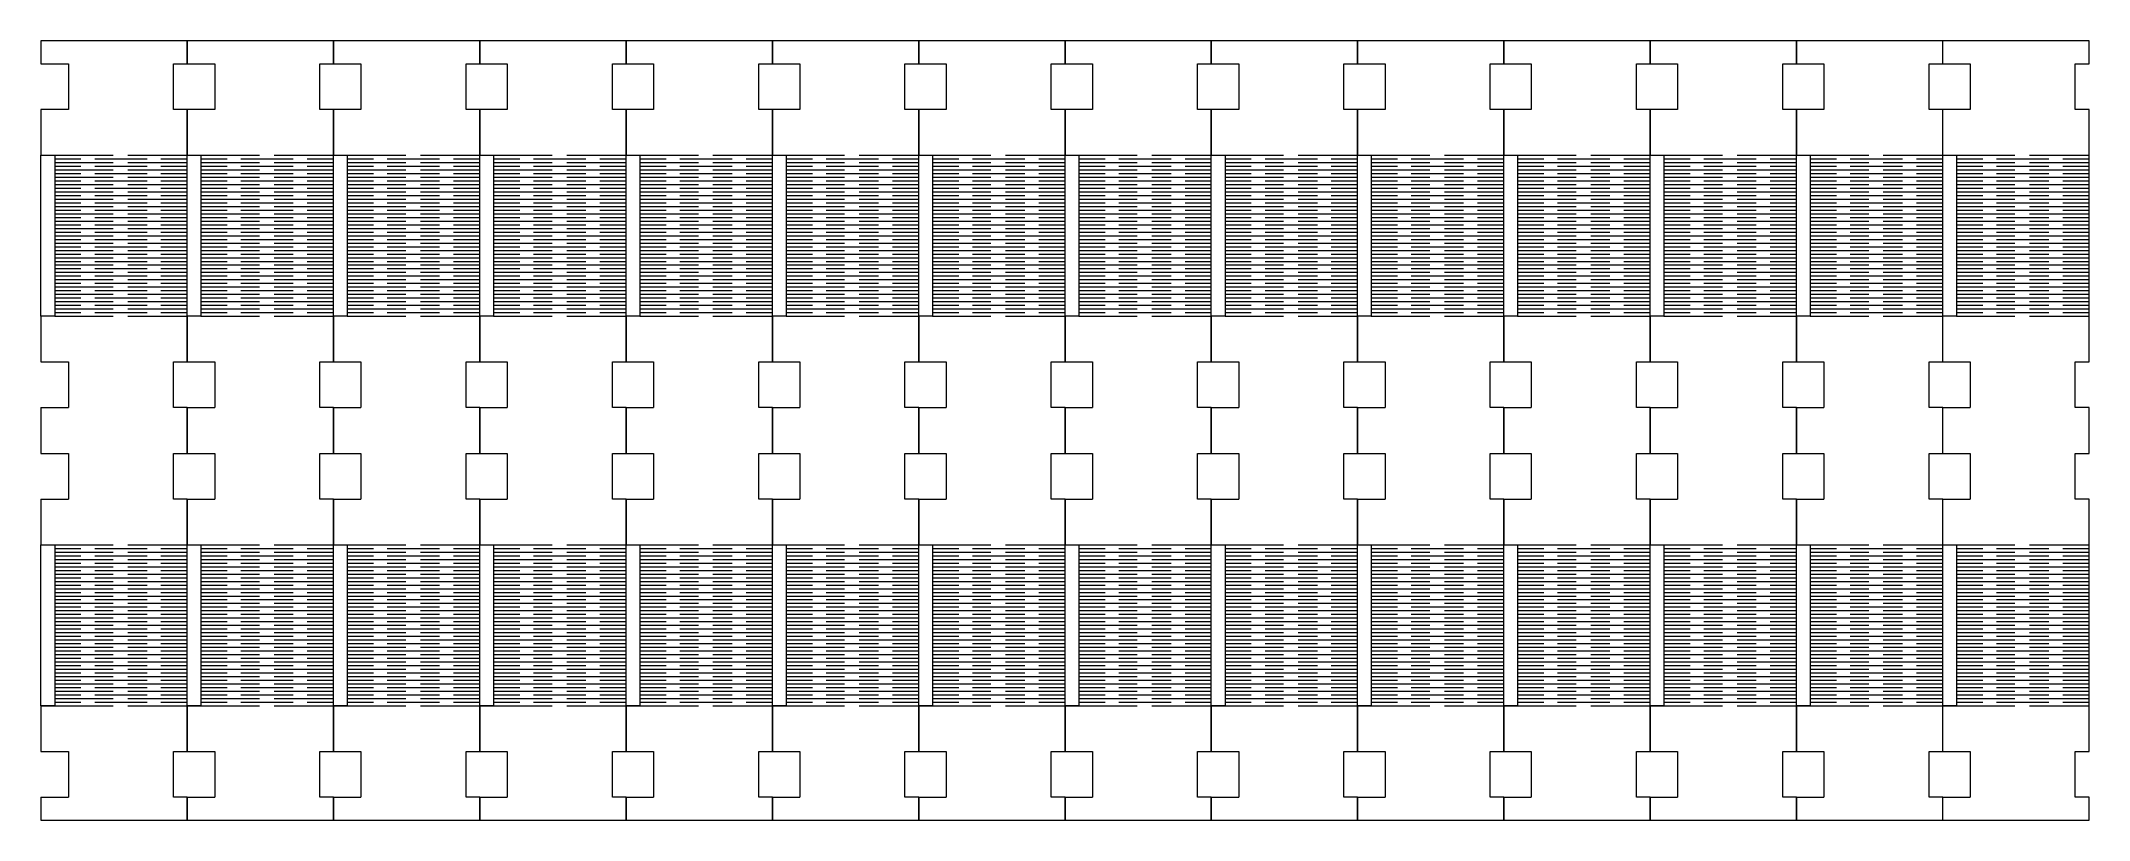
# Model space of a CAD drawing. Header units: millimetres. Extents: x 0 to 448, y 0 to 170.
import ezdxf

# ---------------------------------------------------------------- set-up
doc = ezdxf.new("R2010")
doc.units = ezdxf.units.MM
doc.layers.add('cut', color=7, linetype='Continuous', lineweight=13, true_color=0xffffff)

msp = doc.modelspace()

# ---------------------------------------------------------------- linework, layer by layer
at = {"layer": 'cut'}
for p, q in [((32, 170.4), (0, 170.4)), ((0, 170.4), (0, 165.4)), ((32, 165.4), (32, 170.4)), ((64, 170.4), (32, 170.4)), ((32, 170.4), (32, 165.4)), ((64, 165.4), (64, 170.4)), ((96, 170.4), (64, 170.4)), ((64, 170.4), (64, 165.4)), ((96, 165.4), (96, 170.4)), ((128, 170.4), (96, 170.4)), ((96, 170.4), (96, 165.4)), ((128, 165.4), (128, 170.4)), ((160, 170.4), (128, 170.4)), ((128, 170.4), (128, 165.4)), ((160, 165.4), (160, 170.4)), ((192, 170.4), (160, 170.4)), ((160, 170.4), (160, 165.4)), ((192, 165.4), (192, 170.4)), ((224, 170.4), (192, 170.4)), ((192, 170.4), (192, 165.4)), ((224, 165.4), (224, 170.4)), ((256, 170.4), (224, 170.4)), ((224, 170.4), (224, 165.4)), ((256, 165.4), (256, 170.4)), ((288, 170.4), (256, 170.4)), ((256, 170.4), (256, 165.4)), ((288, 165.4), (288, 170.4)), ((320, 170.4), (288, 170.4)), ((288, 170.4), (288, 165.4)), ((320, 165.4), (320, 170.4)), ((352, 170.4), (320, 170.4)), ((320, 170.4), (320, 165.4)), ((352, 165.4), (352, 170.4)), ((384, 170.4), (352, 170.4)), ((352, 170.4), (352, 165.4)), ((384, 165.4), (384, 170.4)), ((416, 170.4), (384, 170.4)), ((384, 170.4), (384, 165.4)), ((416, 165.4), (416, 170.4)), ((448, 170.4), (416, 170.4)), ((448, 165.4), (448, 170.4)), ((0, 165.4), (6, 165.4)), ((6, 165.4), (6, 155.4)), ((29, 155.4), (29, 165.4)), ((29, 165.4), (32, 165.4)), ((32, 165.4), (38, 165.4)), ((38, 165.4), (38, 155.4)), ((61, 155.4), (61, 165.4)), ((61, 165.4), (64, 165.4)), ((64, 165.4), (70, 165.4)), ((70, 165.4), (70, 155.4)), ((93, 155.4), (93, 165.4)), ((93, 165.4), (96, 165.4)), ((96, 165.4), (102, 165.4)), ((102, 165.4), (102, 155.4)), ((125, 155.4), (125, 165.4)), ((125, 165.4), (128, 165.4)), ((128, 165.4), (134, 165.4)), ((134, 165.4), (134, 155.4)), ((157, 155.4), (157, 165.4)), ((157, 165.4), (160, 165.4)), ((160, 165.4), (166, 165.4)), ((166, 165.4), (166, 155.4)), ((189, 155.4), (189, 165.4)), ((189, 165.4), (192, 165.4)), ((192, 165.4), (198, 165.4)), ((198, 165.4), (198, 155.4)), ((221, 155.4), (221, 165.4)), ((221, 165.4), (224, 165.4)), ((224, 165.4), (230, 165.4)), ((230, 165.4), (230, 155.4)), ((253, 155.4), (253, 165.4)), ((253, 165.4), (256, 165.4)), ((256, 165.4), (262, 165.4)), ((262, 165.4), (262, 155.4)), ((285, 155.4), (285, 165.4)), ((285, 165.4), (288, 165.4)), ((288, 165.4), (294, 165.4)), ((294, 165.4), (294, 155.4)), ((317, 155.4), (317, 165.4)), ((317, 165.4), (320, 165.4)), ((320, 165.4), (326, 165.4)), ((326, 165.4), (326, 155.4)), ((349, 155.4), (349, 165.4)), ((349, 165.4), (352, 165.4)), ((352, 165.4), (358, 165.4)), ((358, 165.4), (358, 155.4)), ((381, 155.4), (381, 165.4)), ((381, 165.4), (384, 165.4)), ((384, 165.4), (390, 165.4)), ((390, 165.4), (390, 155.4)), ((413, 155.4), (413, 165.4)), ((413, 165.4), (416, 165.4)), ((416, 165.4), (422, 165.4)), ((422, 165.4), (422, 155.4)), ((445, 155.4), (445, 165.4)), ((445, 165.4), (448, 165.4)), ((0, 155.4), (0, 145.4)), ((6, 155.4), (0, 155.4)), ((32, 155.4), (29, 155.4)), ((32, 100.2), (32, 155.4)), ((32, 155.4), (32, 145.4)), ((38, 155.4), (32, 155.4)), ((64, 155.4), (61, 155.4)), ((64, 100.2), (64, 155.4)), ((64, 155.4), (64, 145.4)), ((70, 155.4), (64, 155.4)), ((96, 155.4), (93, 155.4)), ((96, 100.2), (96, 155.4)), ((96, 155.4), (96, 145.4)), ((102, 155.4), (96, 155.4)), ((128, 155.4), (125, 155.4)), ((128, 100.2), (128, 155.4)), ((128, 155.4), (128, 145.4)), ((134, 155.4), (128, 155.4)), ((160, 155.4), (157, 155.4)), ((160, 100.2), (160, 155.4)), ((160, 155.4), (160, 145.4)), ((166, 155.4), (160, 155.4)), ((192, 155.4), (189, 155.4)), ((192, 100.2), (192, 155.4)), ((192, 155.4), (192, 145.4)), ((198, 155.4), (192, 155.4)), ((224, 155.4), (221, 155.4)), ((224, 100.2), (224, 155.4)), ((224, 155.4), (224, 145.4)), ((230, 155.4), (224, 155.4)), ((256, 155.4), (253, 155.4)), ((256, 100.2), (256, 155.4)), ((256, 155.4), (256, 145.4)), ((262, 155.4), (256, 155.4)), ((288, 155.4), (285, 155.4)), ((288, 100.2), (288, 155.4)), ((288, 155.4), (288, 145.4)), ((294, 155.4), (288, 155.4)), ((320, 155.4), (317, 155.4)), ((320, 100.2), (320, 155.4)), ((320, 155.4), (320, 145.4)), ((326, 155.4), (320, 155.4)), ((352, 155.4), (349, 155.4)), ((352, 100.2), (352, 155.4)), ((352, 155.4), (352, 145.4)), ((358, 155.4), (352, 155.4)), ((384, 155.4), (381, 155.4)), ((384, 100.2), (384, 155.4)), ((384, 155.4), (384, 145.4)), ((390, 155.4), (384, 155.4)), ((416, 155.4), (413, 155.4)), ((416, 100.2), (416, 155.4)), ((422, 155.4), (416, 155.4)), ((448, 155.4), (445, 155.4)), ((448, 100.2), (448, 155.4)), ((0, 145.4), (3, 145.4)), ((0, 110.2), (0, 145.4)), ((3, 145.4), (3, 110.2)), ((3, 145.4), (15.8, 145.4)), ((3, 144.6), (8.75, 144.6)), ((3, 143.8), (15.8, 143.8)), ((11.75, 144.6), (23.2, 144.6)), ((19, 145.4), (32, 145.4)), ((19, 143.8), (32, 143.8)), ((26.25, 144.6), (32, 144.6)), ((32, 145.4), (35, 145.4)), ((32, 110.2), (32, 145.4)), ((35, 145.4), (35, 110.2)), ((35, 145.4), (47.8, 145.4)), ((35, 144.6), (40.75, 144.6)), ((35, 143.8), (47.8, 143.8)), ((43.75, 144.6), (55.2, 144.6)), ((51, 145.4), (64, 145.4)), ((51, 143.8), (64, 143.8)), ((58.25, 144.6), (64, 144.6)), ((64, 145.4), (67, 145.4)), ((64, 110.2), (64, 145.4)), ((67, 145.4), (67, 110.2)), ((67, 145.4), (79.8, 145.4)), ((67, 144.6), (72.75, 144.6)), ((67, 143.8), (79.8, 143.8)), ((75.75, 144.6), (87.2, 144.6)), ((83, 145.4), (96, 145.4)), ((83, 143.8), (96, 143.8)), ((90.25, 144.6), (96, 144.6)), ((96, 145.4), (99, 145.4)), ((96, 110.2), (96, 145.4)), ((99, 145.4), (99, 110.2)), ((99, 145.4), (111.8, 145.4)), ((99, 144.6), (104.75, 144.6)), ((99, 143.8), (111.8, 143.8)), ((107.75, 144.6), (119.2, 144.6)), ((115, 145.4), (128, 145.4)), ((115, 143.8), (128, 143.8)), ((122.25, 144.6), (128, 144.6)), ((128, 145.4), (131, 145.4)), ((128, 110.2), (128, 145.4)), ((131, 145.4), (131, 110.2)), ((131, 145.4), (143.8, 145.4)), ((131, 144.6), (136.75, 144.6)), ((131, 143.8), (143.8, 143.8)), ((139.75, 144.6), (151.2, 144.6)), ((147, 145.4), (160, 145.4)), ((147, 143.8), (160, 143.8)), ((154.25, 144.6), (160, 144.6)), ((160, 145.4), (163, 145.4)), ((160, 110.2), (160, 145.4)), ((163, 145.4), (163, 110.2)), ((163, 145.4), (175.8, 145.4)), ((163, 144.6), (168.75, 144.6)), ((163, 143.8), (175.8, 143.8)), ((171.75, 144.6), (183.2, 144.6)), ((179, 145.4), (192, 145.4)), ((179, 143.8), (192, 143.8)), ((186.25, 144.6), (192, 144.6)), ((192, 145.4), (195, 145.4)), ((192, 110.2), (192, 145.4)), ((195, 145.4), (195, 110.2)), ((195, 145.4), (207.8, 145.4)), ((195, 144.6), (200.75, 144.6)), ((195, 143.8), (207.8, 143.8)), ((203.75, 144.6), (215.2, 144.6)), ((211, 145.4), (224, 145.4)), ((211, 143.8), (224, 143.8)), ((218.25, 144.6), (224, 144.6)), ((224, 145.4), (227, 145.4)), ((224, 110.2), (224, 145.4)), ((227, 145.4), (227, 110.2)), ((227, 145.4), (239.8, 145.4)), ((227, 144.6), (232.75, 144.6)), ((227, 143.8), (239.8, 143.8)), ((235.75, 144.6), (247.2, 144.6)), ((243, 145.4), (256, 145.4)), ((243, 143.8), (256, 143.8)), ((250.25, 144.6), (256, 144.6)), ((256, 145.4), (259, 145.4)), ((256, 110.2), (256, 145.4)), ((259, 145.4), (259, 110.2)), ((259, 145.4), (271.8, 145.4)), ((259, 144.6), (264.75, 144.6)), ((259, 143.8), (271.8, 143.8)), ((267.75, 144.6), (279.2, 144.6)), ((275, 145.4), (288, 145.4)), ((275, 143.8), (288, 143.8)), ((282.25, 144.6), (288, 144.6)), ((288, 145.4), (291, 145.4)), ((288, 110.2), (288, 145.4)), ((291, 145.4), (291, 110.2)), ((291, 145.4), (303.8, 145.4)), ((291, 144.6), (296.75, 144.6)), ((291, 143.8), (303.8, 143.8)), ((299.75, 144.6), (311.2, 144.6)), ((307, 145.4), (320, 145.4)), ((307, 143.8), (320, 143.8)), ((314.25, 144.6), (320, 144.6)), ((320, 145.4), (323, 145.4)), ((320, 110.2), (320, 145.4)), ((323, 145.4), (323, 110.2)), ((323, 145.4), (335.8, 145.4)), ((323, 144.6), (328.75, 144.6)), ((323, 143.8), (335.8, 143.8)), ((331.75, 144.6), (343.2, 144.6)), ((339, 145.4), (352, 145.4)), ((339, 143.8), (352, 143.8)), ((346.25, 144.6), (352, 144.6)), ((352, 145.4), (355, 145.4)), ((352, 110.2), (352, 145.4)), ((355, 145.4), (355, 110.2)), ((355, 145.4), (367.8, 145.4)), ((355, 144.6), (360.75, 144.6)), ((355, 143.8), (367.8, 143.8)), ((363.75, 144.6), (375.2, 144.6)), ((371, 145.4), (384, 145.4)), ((371, 143.8), (384, 143.8)), ((378.25, 144.6), (384, 144.6)), ((384, 145.4), (387, 145.4)), ((384, 110.2), (384, 145.4)), ((387, 145.4), (387, 110.2)), ((387, 145.4), (399.8, 145.4)), ((387, 144.6), (392.75, 144.6)), ((387, 143.8), (399.8, 143.8)), ((395.75, 144.6), (407.2, 144.6)), ((403, 145.4), (416, 145.4)), ((403, 143.8), (416, 143.8)), ((410.25, 144.6), (416, 144.6)), ((416, 145.4), (419, 145.4)), ((419, 145.4), (419, 110.2)), ((419, 145.4), (431.8, 145.4)), ((419, 144.6), (424.75, 144.6)), ((419, 143.8), (431.8, 143.8)), ((427.75, 144.6), (439.2, 144.6)), ((435, 145.4), (448, 145.4)), ((435, 143.8), (448, 143.8)), ((442.25, 144.6), (448, 144.6)), ((3, 143), (8.75, 143)), ((3, 142.2), (15.8, 142.2)), ((3, 141.4), (8.75, 141.4)), ((3, 140.6), (15.8, 140.6)), ((3, 139.8), (8.75, 139.8)), ((3, 139), (15.8, 139)), ((11.75, 143), (23.2, 143)), ((11.75, 141.4), (23.2, 141.4)), ((11.75, 139.8), (23.2, 139.8)), ((19, 142.2), (32, 142.2)), ((19, 140.6), (32, 140.6)), ((19, 139), (32, 139)), ((26.25, 143), (32, 143)), ((26.25, 141.4), (32, 141.4)), ((26.25, 139.8), (32, 139.8)), ((35, 143), (40.75, 143)), ((35, 142.2), (47.8, 142.2)), ((35, 141.4), (40.75, 141.4)), ((35, 140.6), (47.8, 140.6)), ((35, 139.8), (40.75, 139.8)), ((35, 139), (47.8, 139)), ((43.75, 143), (55.2, 143)), ((43.75, 141.4), (55.2, 141.4)), ((43.75, 139.8), (55.2, 139.8)), ((51, 142.2), (64, 142.2)), ((51, 140.6), (64, 140.6)), ((51, 139), (64, 139)), ((58.25, 143), (64, 143)), ((58.25, 141.4), (64, 141.4)), ((58.25, 139.8), (64, 139.8)), ((67, 143), (72.75, 143)), ((67, 142.2), (79.8, 142.2)), ((67, 141.4), (72.75, 141.4)), ((67, 140.6), (79.8, 140.6)), ((67, 139.8), (72.75, 139.8)), ((67, 139), (79.8, 139)), ((75.75, 143), (87.2, 143)), ((75.75, 141.4), (87.2, 141.4)), ((75.75, 139.8), (87.2, 139.8)), ((83, 142.2), (96, 142.2)), ((83, 140.6), (96, 140.6)), ((83, 139), (96, 139)), ((90.25, 143), (96, 143)), ((90.25, 141.4), (96, 141.4)), ((90.25, 139.8), (96, 139.8)), ((99, 143), (104.75, 143)), ((99, 142.2), (111.8, 142.2)), ((99, 141.4), (104.75, 141.4)), ((99, 140.6), (111.8, 140.6)), ((99, 139.8), (104.75, 139.8)), ((99, 139), (111.8, 139)), ((107.75, 143), (119.2, 143)), ((107.75, 141.4), (119.2, 141.4)), ((107.75, 139.8), (119.2, 139.8)), ((115, 142.2), (128, 142.2)), ((115, 140.6), (128, 140.6)), ((115, 139), (128, 139)), ((122.25, 143), (128, 143)), ((122.25, 141.4), (128, 141.4)), ((122.25, 139.8), (128, 139.8)), ((131, 143), (136.75, 143)), ((131, 142.2), (143.8, 142.2)), ((131, 141.4), (136.75, 141.4)), ((131, 140.6), (143.8, 140.6)), ((131, 139.8), (136.75, 139.8)), ((131, 139), (143.8, 139)), ((139.75, 143), (151.2, 143)), ((139.75, 141.4), (151.2, 141.4)), ((139.75, 139.8), (151.2, 139.8)), ((147, 142.2), (160, 142.2)), ((147, 140.6), (160, 140.6)), ((147, 139), (160, 139)), ((154.25, 143), (160, 143)), ((154.25, 141.4), (160, 141.4)), ((154.25, 139.8), (160, 139.8)), ((163, 143), (168.75, 143)), ((163, 142.2), (175.8, 142.2)), ((163, 141.4), (168.75, 141.4)), ((163, 140.6), (175.8, 140.6)), ((163, 139.8), (168.75, 139.8)), ((163, 139), (175.8, 139)), ((171.75, 143), (183.2, 143)), ((171.75, 141.4), (183.2, 141.4)), ((171.75, 139.8), (183.2, 139.8)), ((179, 142.2), (192, 142.2)), ((179, 140.6), (192, 140.6)), ((179, 139), (192, 139)), ((186.25, 143), (192, 143)), ((186.25, 141.4), (192, 141.4)), ((186.25, 139.8), (192, 139.8)), ((195, 143), (200.75, 143)), ((195, 142.2), (207.8, 142.2)), ((195, 141.4), (200.75, 141.4)), ((195, 140.6), (207.8, 140.6)), ((195, 139.8), (200.75, 139.8)), ((195, 139), (207.8, 139)), ((203.75, 143), (215.2, 143)), ((203.75, 141.4), (215.2, 141.4)), ((203.75, 139.8), (215.2, 139.8)), ((211, 142.2), (224, 142.2)), ((211, 140.6), (224, 140.6)), ((211, 139), (224, 139)), ((218.25, 143), (224, 143)), ((218.25, 141.4), (224, 141.4)), ((218.25, 139.8), (224, 139.8)), ((227, 143), (232.75, 143)), ((227, 142.2), (239.8, 142.2)), ((227, 141.4), (232.75, 141.4)), ((227, 140.6), (239.8, 140.6)), ((227, 139.8), (232.75, 139.8)), ((227, 139), (239.8, 139)), ((235.75, 143), (247.2, 143)), ((235.75, 141.4), (247.2, 141.4)), ((235.75, 139.8), (247.2, 139.8)), ((243, 142.2), (256, 142.2)), ((243, 140.6), (256, 140.6)), ((243, 139), (256, 139)), ((250.25, 143), (256, 143)), ((250.25, 141.4), (256, 141.4)), ((250.25, 139.8), (256, 139.8)), ((259, 143), (264.75, 143)), ((259, 142.2), (271.8, 142.2)), ((259, 141.4), (264.75, 141.4)), ((259, 140.6), (271.8, 140.6)), ((259, 139.8), (264.75, 139.8)), ((259, 139), (271.8, 139)), ((267.75, 143), (279.2, 143)), ((267.75, 141.4), (279.2, 141.4)), ((267.75, 139.8), (279.2, 139.8)), ((275, 142.2), (288, 142.2)), ((275, 140.6), (288, 140.6)), ((275, 139), (288, 139)), ((282.25, 143), (288, 143)), ((282.25, 141.4), (288, 141.4)), ((282.25, 139.8), (288, 139.8)), ((291, 143), (296.75, 143)), ((291, 142.2), (303.8, 142.2)), ((291, 141.4), (296.75, 141.4)), ((291, 140.6), (303.8, 140.6)), ((291, 139.8), (296.75, 139.8)), ((291, 139), (303.8, 139)), ((299.75, 143), (311.2, 143)), ((299.75, 141.4), (311.2, 141.4)), ((299.75, 139.8), (311.2, 139.8)), ((307, 142.2), (320, 142.2)), ((307, 140.6), (320, 140.6)), ((307, 139), (320, 139)), ((314.25, 143), (320, 143)), ((314.25, 141.4), (320, 141.4)), ((314.25, 139.8), (320, 139.8)), ((323, 143), (328.75, 143)), ((323, 142.2), (335.8, 142.2)), ((323, 141.4), (328.75, 141.4)), ((323, 140.6), (335.8, 140.6)), ((323, 139.8), (328.75, 139.8)), ((323, 139), (335.8, 139)), ((331.75, 143), (343.2, 143)), ((331.75, 141.4), (343.2, 141.4)), ((331.75, 139.8), (343.2, 139.8)), ((339, 142.2), (352, 142.2)), ((339, 140.6), (352, 140.6)), ((339, 139), (352, 139)), ((346.25, 143), (352, 143)), ((346.25, 141.4), (352, 141.4)), ((346.25, 139.8), (352, 139.8)), ((355, 143), (360.75, 143)), ((355, 142.2), (367.8, 142.2)), ((355, 141.4), (360.75, 141.4)), ((355, 140.6), (367.8, 140.6)), ((355, 139.8), (360.75, 139.8)), ((355, 139), (367.8, 139)), ((363.75, 143), (375.2, 143)), ((363.75, 141.4), (375.2, 141.4)), ((363.75, 139.8), (375.2, 139.8)), ((371, 142.2), (384, 142.2)), ((371, 140.6), (384, 140.6)), ((371, 139), (384, 139)), ((378.25, 143), (384, 143)), ((378.25, 141.4), (384, 141.4)), ((378.25, 139.8), (384, 139.8)), ((387, 143), (392.75, 143)), ((387, 142.2), (399.8, 142.2)), ((387, 141.4), (392.75, 141.4)), ((387, 140.6), (399.8, 140.6)), ((387, 139.8), (392.75, 139.8)), ((387, 139), (399.8, 139)), ((395.75, 143), (407.2, 143)), ((395.75, 141.4), (407.2, 141.4)), ((395.75, 139.8), (407.2, 139.8)), ((403, 142.2), (416, 142.2)), ((403, 140.6), (416, 140.6)), ((403, 139), (416, 139)), ((410.25, 143), (416, 143)), ((410.25, 141.4), (416, 141.4)), ((410.25, 139.8), (416, 139.8)), ((419, 143), (424.75, 143)), ((419, 142.2), (431.8, 142.2)), ((419, 141.4), (424.75, 141.4)), ((419, 140.6), (431.8, 140.6)), ((419, 139.8), (424.75, 139.8)), ((419, 139), (431.8, 139)), ((427.75, 143), (439.2, 143)), ((427.75, 141.4), (439.2, 141.4)), ((427.75, 139.8), (439.2, 139.8)), ((435, 142.2), (448, 142.2)), ((435, 140.6), (448, 140.6)), ((435, 139), (448, 139)), ((442.25, 143), (448, 143)), ((442.25, 141.4), (448, 141.4)), ((442.25, 139.8), (448, 139.8)), ((3, 138.2), (8.75, 138.2)), ((3, 137.4), (15.8, 137.4)), ((3, 136.6), (8.75, 136.6)), ((3, 135.8), (15.8, 135.8)), ((3, 135), (8.75, 135)), ((11.75, 138.2), (23.2, 138.2)), ((11.75, 136.6), (23.2, 136.6)), ((11.75, 135), (23.2, 135)), ((19, 137.4), (32, 137.4)), ((19, 135.8), (32, 135.8)), ((26.25, 138.2), (32, 138.2)), ((26.25, 136.6), (32, 136.6)), ((26.25, 135), (32, 135)), ((35, 138.2), (40.75, 138.2)), ((35, 137.4), (47.8, 137.4)), ((35, 136.6), (40.75, 136.6)), ((35, 135.8), (47.8, 135.8)), ((35, 135), (40.75, 135)), ((43.75, 138.2), (55.2, 138.2)), ((43.75, 136.6), (55.2, 136.6)), ((43.75, 135), (55.2, 135)), ((51, 137.4), (64, 137.4)), ((51, 135.8), (64, 135.8)), ((58.25, 138.2), (64, 138.2)), ((58.25, 136.6), (64, 136.6)), ((58.25, 135), (64, 135)), ((67, 138.2), (72.75, 138.2)), ((67, 137.4), (79.8, 137.4)), ((67, 136.6), (72.75, 136.6)), ((67, 135.8), (79.8, 135.8)), ((67, 135), (72.75, 135)), ((75.75, 138.2), (87.2, 138.2)), ((75.75, 136.6), (87.2, 136.6)), ((75.75, 135), (87.2, 135)), ((83, 137.4), (96, 137.4)), ((83, 135.8), (96, 135.8)), ((90.25, 138.2), (96, 138.2)), ((90.25, 136.6), (96, 136.6)), ((90.25, 135), (96, 135)), ((99, 138.2), (104.75, 138.2)), ((99, 137.4), (111.8, 137.4)), ((99, 136.6), (104.75, 136.6)), ((99, 135.8), (111.8, 135.8)), ((99, 135), (104.75, 135)), ((107.75, 138.2), (119.2, 138.2)), ((107.75, 136.6), (119.2, 136.6)), ((107.75, 135), (119.2, 135)), ((115, 137.4), (128, 137.4)), ((115, 135.8), (128, 135.8)), ((122.25, 138.2), (128, 138.2)), ((122.25, 136.6), (128, 136.6)), ((122.25, 135), (128, 135)), ((131, 138.2), (136.75, 138.2)), ((131, 137.4), (143.8, 137.4)), ((131, 136.6), (136.75, 136.6)), ((131, 135.8), (143.8, 135.8)), ((131, 135), (136.75, 135)), ((139.75, 138.2), (151.2, 138.2)), ((139.75, 136.6), (151.2, 136.6)), ((139.75, 135), (151.2, 135)), ((147, 137.4), (160, 137.4)), ((147, 135.8), (160, 135.8)), ((154.25, 138.2), (160, 138.2)), ((154.25, 136.6), (160, 136.6)), ((154.25, 135), (160, 135)), ((163, 138.2), (168.75, 138.2)), ((163, 137.4), (175.8, 137.4)), ((163, 136.6), (168.75, 136.6)), ((163, 135.8), (175.8, 135.8)), ((163, 135), (168.75, 135)), ((171.75, 138.2), (183.2, 138.2)), ((171.75, 136.6), (183.2, 136.6)), ((171.75, 135), (183.2, 135)), ((179, 137.4), (192, 137.4)), ((179, 135.8), (192, 135.8)), ((186.25, 138.2), (192, 138.2)), ((186.25, 136.6), (192, 136.6)), ((186.25, 135), (192, 135)), ((195, 138.2), (200.75, 138.2)), ((195, 137.4), (207.8, 137.4)), ((195, 136.6), (200.75, 136.6)), ((195, 135.8), (207.8, 135.8)), ((195, 135), (200.75, 135)), ((203.75, 138.2), (215.2, 138.2)), ((203.75, 136.6), (215.2, 136.6)), ((203.75, 135), (215.2, 135)), ((211, 137.4), (224, 137.4)), ((211, 135.8), (224, 135.8)), ((218.25, 138.2), (224, 138.2)), ((218.25, 136.6), (224, 136.6)), ((218.25, 135), (224, 135)), ((227, 138.2), (232.75, 138.2)), ((227, 137.4), (239.8, 137.4)), ((227, 136.6), (232.75, 136.6)), ((227, 135.8), (239.8, 135.8)), ((227, 135), (232.75, 135)), ((235.75, 138.2), (247.2, 138.2)), ((235.75, 136.6), (247.2, 136.6)), ((235.75, 135), (247.2, 135)), ((243, 137.4), (256, 137.4)), ((243, 135.8), (256, 135.8)), ((250.25, 138.2), (256, 138.2)), ((250.25, 136.6), (256, 136.6)), ((250.25, 135), (256, 135)), ((259, 138.2), (264.75, 138.2)), ((259, 137.4), (271.8, 137.4)), ((259, 136.6), (264.75, 136.6)), ((259, 135.8), (271.8, 135.8)), ((259, 135), (264.75, 135)), ((267.75, 138.2), (279.2, 138.2)), ((267.75, 136.6), (279.2, 136.6)), ((267.75, 135), (279.2, 135)), ((275, 137.4), (288, 137.4)), ((275, 135.8), (288, 135.8)), ((282.25, 138.2), (288, 138.2)), ((282.25, 136.6), (288, 136.6)), ((282.25, 135), (288, 135)), ((291, 138.2), (296.75, 138.2)), ((291, 137.4), (303.8, 137.4)), ((291, 136.6), (296.75, 136.6)), ((291, 135.8), (303.8, 135.8)), ((291, 135), (296.75, 135)), ((299.75, 138.2), (311.2, 138.2)), ((299.75, 136.6), (311.2, 136.6)), ((299.75, 135), (311.2, 135)), ((307, 137.4), (320, 137.4)), ((307, 135.8), (320, 135.8)), ((314.25, 138.2), (320, 138.2)), ((314.25, 136.6), (320, 136.6)), ((314.25, 135), (320, 135)), ((323, 138.2), (328.75, 138.2)), ((323, 137.4), (335.8, 137.4)), ((323, 136.6), (328.75, 136.6)), ((323, 135.8), (335.8, 135.8)), ((323, 135), (328.75, 135)), ((331.75, 138.2), (343.2, 138.2)), ((331.75, 136.6), (343.2, 136.6)), ((331.75, 135), (343.2, 135)), ((339, 137.4), (352, 137.4)), ((339, 135.8), (352, 135.8)), ((346.25, 138.2), (352, 138.2)), ((346.25, 136.6), (352, 136.6)), ((346.25, 135), (352, 135)), ((355, 138.2), (360.75, 138.2)), ((355, 137.4), (367.8, 137.4)), ((355, 136.6), (360.75, 136.6)), ((355, 135.8), (367.8, 135.8)), ((355, 135), (360.75, 135)), ((363.75, 138.2), (375.2, 138.2)), ((363.75, 136.6), (375.2, 136.6)), ((363.75, 135), (375.2, 135)), ((371, 137.4), (384, 137.4)), ((371, 135.8), (384, 135.8)), ((378.25, 138.2), (384, 138.2)), ((378.25, 136.6), (384, 136.6)), ((378.25, 135), (384, 135)), ((387, 138.2), (392.75, 138.2)), ((387, 137.4), (399.8, 137.4)), ((387, 136.6), (392.75, 136.6)), ((387, 135.8), (399.8, 135.8)), ((387, 135), (392.75, 135)), ((395.75, 138.2), (407.2, 138.2)), ((395.75, 136.6), (407.2, 136.6)), ((395.75, 135), (407.2, 135)), ((403, 137.4), (416, 137.4)), ((403, 135.8), (416, 135.8)), ((410.25, 138.2), (416, 138.2)), ((410.25, 136.6), (416, 136.6)), ((410.25, 135), (416, 135)), ((419, 138.2), (424.75, 138.2)), ((419, 137.4), (431.8, 137.4)), ((419, 136.6), (424.75, 136.6)), ((419, 135.8), (431.8, 135.8)), ((419, 135), (424.75, 135)), ((427.75, 138.2), (439.2, 138.2)), ((427.75, 136.6), (439.2, 136.6)), ((427.75, 135), (439.2, 135)), ((435, 137.4), (448, 137.4)), ((435, 135.8), (448, 135.8)), ((442.25, 138.2), (448, 138.2)), ((442.25, 136.6), (448, 136.6)), ((442.25, 135), (448, 135)), ((3, 134.2), (15.8, 134.2)), ((3, 133.4), (8.75, 133.4)), ((3, 132.6), (15.8, 132.6)), ((3, 131.8), (8.75, 131.8)), ((3, 131), (15.8, 131)), ((3, 130.2), (8.75, 130.2)), ((11.75, 133.4), (23.2, 133.4)), ((11.75, 131.8), (23.2, 131.8)), ((11.75, 130.2), (23.2, 130.2)), ((19, 134.2), (32, 134.2)), ((19, 132.6), (32, 132.6)), ((19, 131), (32, 131)), ((26.25, 133.4), (32, 133.4)), ((26.25, 131.8), (32, 131.8)), ((26.25, 130.2), (32, 130.2)), ((35, 134.2), (47.8, 134.2)), ((35, 133.4), (40.75, 133.4)), ((35, 132.6), (47.8, 132.6)), ((35, 131.8), (40.75, 131.8)), ((35, 131), (47.8, 131)), ((35, 130.2), (40.75, 130.2)), ((43.75, 133.4), (55.2, 133.4)), ((43.75, 131.8), (55.2, 131.8)), ((43.75, 130.2), (55.2, 130.2)), ((51, 134.2), (64, 134.2)), ((51, 132.6), (64, 132.6)), ((51, 131), (64, 131)), ((58.25, 133.4), (64, 133.4)), ((58.25, 131.8), (64, 131.8)), ((58.25, 130.2), (64, 130.2)), ((67, 134.2), (79.8, 134.2)), ((67, 133.4), (72.75, 133.4)), ((67, 132.6), (79.8, 132.6)), ((67, 131.8), (72.75, 131.8)), ((67, 131), (79.8, 131)), ((67, 130.2), (72.75, 130.2)), ((75.75, 133.4), (87.2, 133.4)), ((75.75, 131.8), (87.2, 131.8)), ((75.75, 130.2), (87.2, 130.2)), ((83, 134.2), (96, 134.2)), ((83, 132.6), (96, 132.6)), ((83, 131), (96, 131)), ((90.25, 133.4), (96, 133.4)), ((90.25, 131.8), (96, 131.8)), ((90.25, 130.2), (96, 130.2)), ((99, 134.2), (111.8, 134.2)), ((99, 133.4), (104.75, 133.4)), ((99, 132.6), (111.8, 132.6)), ((99, 131.8), (104.75, 131.8)), ((99, 131), (111.8, 131)), ((99, 130.2), (104.75, 130.2)), ((107.75, 133.4), (119.2, 133.4)), ((107.75, 131.8), (119.2, 131.8)), ((107.75, 130.2), (119.2, 130.2)), ((115, 134.2), (128, 134.2)), ((115, 132.6), (128, 132.6)), ((115, 131), (128, 131)), ((122.25, 133.4), (128, 133.4)), ((122.25, 131.8), (128, 131.8)), ((122.25, 130.2), (128, 130.2)), ((131, 134.2), (143.8, 134.2)), ((131, 133.4), (136.75, 133.4)), ((131, 132.6), (143.8, 132.6)), ((131, 131.8), (136.75, 131.8)), ((131, 131), (143.8, 131)), ((131, 130.2), (136.75, 130.2)), ((139.75, 133.4), (151.2, 133.4)), ((139.75, 131.8), (151.2, 131.8)), ((139.75, 130.2), (151.2, 130.2)), ((147, 134.2), (160, 134.2)), ((147, 132.6), (160, 132.6)), ((147, 131), (160, 131)), ((154.25, 133.4), (160, 133.4)), ((154.25, 131.8), (160, 131.8)), ((154.25, 130.2), (160, 130.2)), ((163, 134.2), (175.8, 134.2)), ((163, 133.4), (168.75, 133.4)), ((163, 132.6), (175.8, 132.6)), ((163, 131.8), (168.75, 131.8)), ((163, 131), (175.8, 131)), ((163, 130.2), (168.75, 130.2)), ((171.75, 133.4), (183.2, 133.4)), ((171.75, 131.8), (183.2, 131.8)), ((171.75, 130.2), (183.2, 130.2)), ((179, 134.2), (192, 134.2)), ((179, 132.6), (192, 132.6)), ((179, 131), (192, 131)), ((186.25, 133.4), (192, 133.4)), ((186.25, 131.8), (192, 131.8)), ((186.25, 130.2), (192, 130.2)), ((195, 134.2), (207.8, 134.2)), ((195, 133.4), (200.75, 133.4)), ((195, 132.6), (207.8, 132.6)), ((195, 131.8), (200.75, 131.8)), ((195, 131), (207.8, 131)), ((195, 130.2), (200.75, 130.2)), ((203.75, 133.4), (215.2, 133.4)), ((203.75, 131.8), (215.2, 131.8)), ((203.75, 130.2), (215.2, 130.2)), ((211, 134.2), (224, 134.2)), ((211, 132.6), (224, 132.6)), ((211, 131), (224, 131)), ((218.25, 133.4), (224, 133.4)), ((218.25, 131.8), (224, 131.8)), ((218.25, 130.2), (224, 130.2)), ((227, 134.2), (239.8, 134.2)), ((227, 133.4), (232.75, 133.4)), ((227, 132.6), (239.8, 132.6)), ((227, 131.8), (232.75, 131.8)), ((227, 131), (239.8, 131)), ((227, 130.2), (232.75, 130.2)), ((235.75, 133.4), (247.2, 133.4)), ((235.75, 131.8), (247.2, 131.8)), ((235.75, 130.2), (247.2, 130.2)), ((243, 134.2), (256, 134.2)), ((243, 132.6), (256, 132.6)), ((243, 131), (256, 131)), ((250.25, 133.4), (256, 133.4)), ((250.25, 131.8), (256, 131.8)), ((250.25, 130.2), (256, 130.2)), ((259, 134.2), (271.8, 134.2)), ((259, 133.4), (264.75, 133.4)), ((259, 132.6), (271.8, 132.6)), ((259, 131.8), (264.75, 131.8)), ((259, 131), (271.8, 131)), ((259, 130.2), (264.75, 130.2)), ((267.75, 133.4), (279.2, 133.4)), ((267.75, 131.8), (279.2, 131.8)), ((267.75, 130.2), (279.2, 130.2)), ((275, 134.2), (288, 134.2)), ((275, 132.6), (288, 132.6)), ((275, 131), (288, 131)), ((282.25, 133.4), (288, 133.4)), ((282.25, 131.8), (288, 131.8)), ((282.25, 130.2), (288, 130.2)), ((291, 134.2), (303.8, 134.2)), ((291, 133.4), (296.75, 133.4)), ((291, 132.6), (303.8, 132.6)), ((291, 131.8), (296.75, 131.8)), ((291, 131), (303.8, 131)), ((291, 130.2), (296.75, 130.2)), ((299.75, 133.4), (311.2, 133.4)), ((299.75, 131.8), (311.2, 131.8)), ((299.75, 130.2), (311.2, 130.2)), ((307, 134.2), (320, 134.2)), ((307, 132.6), (320, 132.6)), ((307, 131), (320, 131)), ((314.25, 133.4), (320, 133.4)), ((314.25, 131.8), (320, 131.8)), ((314.25, 130.2), (320, 130.2)), ((323, 134.2), (335.8, 134.2)), ((323, 133.4), (328.75, 133.4)), ((323, 132.6), (335.8, 132.6)), ((323, 131.8), (328.75, 131.8)), ((323, 131), (335.8, 131)), ((323, 130.2), (328.75, 130.2)), ((331.75, 133.4), (343.2, 133.4)), ((331.75, 131.8), (343.2, 131.8)), ((331.75, 130.2), (343.2, 130.2)), ((339, 134.2), (352, 134.2)), ((339, 132.6), (352, 132.6)), ((339, 131), (352, 131)), ((346.25, 133.4), (352, 133.4)), ((346.25, 131.8), (352, 131.8)), ((346.25, 130.2), (352, 130.2)), ((355, 134.2), (367.8, 134.2)), ((355, 133.4), (360.75, 133.4)), ((355, 132.6), (367.8, 132.6)), ((355, 131.8), (360.75, 131.8)), ((355, 131), (367.8, 131)), ((355, 130.2), (360.75, 130.2)), ((363.75, 133.4), (375.2, 133.4)), ((363.75, 131.8), (375.2, 131.8)), ((363.75, 130.2), (375.2, 130.2)), ((371, 134.2), (384, 134.2)), ((371, 132.6), (384, 132.6)), ((371, 131), (384, 131)), ((378.25, 133.4), (384, 133.4)), ((378.25, 131.8), (384, 131.8)), ((378.25, 130.2), (384, 130.2)), ((387, 134.2), (399.8, 134.2)), ((387, 133.4), (392.75, 133.4)), ((387, 132.6), (399.8, 132.6)), ((387, 131.8), (392.75, 131.8)), ((387, 131), (399.8, 131)), ((387, 130.2), (392.75, 130.2)), ((395.75, 133.4), (407.2, 133.4)), ((395.75, 131.8), (407.2, 131.8)), ((395.75, 130.2), (407.2, 130.2)), ((403, 134.2), (416, 134.2)), ((403, 132.6), (416, 132.6)), ((403, 131), (416, 131)), ((410.25, 133.4), (416, 133.4)), ((410.25, 131.8), (416, 131.8)), ((410.25, 130.2), (416, 130.2)), ((419, 134.2), (431.8, 134.2)), ((419, 133.4), (424.75, 133.4)), ((419, 132.6), (431.8, 132.6)), ((419, 131.8), (424.75, 131.8)), ((419, 131), (431.8, 131)), ((419, 130.2), (424.75, 130.2)), ((427.75, 133.4), (439.2, 133.4)), ((427.75, 131.8), (439.2, 131.8)), ((427.75, 130.2), (439.2, 130.2)), ((435, 134.2), (448, 134.2)), ((435, 132.6), (448, 132.6)), ((435, 131), (448, 131)), ((442.25, 133.4), (448, 133.4)), ((442.25, 131.8), (448, 131.8)), ((442.25, 130.2), (448, 130.2)), ((3, 129.4), (15.8, 129.4)), ((3, 128.6), (8.75, 128.6)), ((3, 127.8), (15.8, 127.8)), ((3, 127), (8.75, 127)), ((3, 126.2), (15.8, 126.2)), ((11.75, 128.6), (23.2, 128.6)), ((11.75, 127), (23.2, 127)), ((19, 129.4), (32, 129.4)), ((19, 127.8), (32, 127.8)), ((19, 126.2), (32, 126.2)), ((26.25, 128.6), (32, 128.6)), ((26.25, 127), (32, 127)), ((35, 129.4), (47.8, 129.4)), ((35, 128.6), (40.75, 128.6)), ((35, 127.8), (47.8, 127.8)), ((35, 127), (40.75, 127)), ((35, 126.2), (47.8, 126.2)), ((43.75, 128.6), (55.2, 128.6)), ((43.75, 127), (55.2, 127)), ((51, 129.4), (64, 129.4)), ((51, 127.8), (64, 127.8)), ((51, 126.2), (64, 126.2)), ((58.25, 128.6), (64, 128.6)), ((58.25, 127), (64, 127)), ((67, 129.4), (79.8, 129.4)), ((67, 128.6), (72.75, 128.6)), ((67, 127.8), (79.8, 127.8)), ((67, 127), (72.75, 127)), ((67, 126.2), (79.8, 126.2)), ((75.75, 128.6), (87.2, 128.6)), ((75.75, 127), (87.2, 127)), ((83, 129.4), (96, 129.4)), ((83, 127.8), (96, 127.8)), ((83, 126.2), (96, 126.2)), ((90.25, 128.6), (96, 128.6)), ((90.25, 127), (96, 127)), ((99, 129.4), (111.8, 129.4)), ((99, 128.6), (104.75, 128.6)), ((99, 127.8), (111.8, 127.8)), ((99, 127), (104.75, 127)), ((99, 126.2), (111.8, 126.2)), ((107.75, 128.6), (119.2, 128.6)), ((107.75, 127), (119.2, 127)), ((115, 129.4), (128, 129.4)), ((115, 127.8), (128, 127.8)), ((115, 126.2), (128, 126.2)), ((122.25, 128.6), (128, 128.6)), ((122.25, 127), (128, 127)), ((131, 129.4), (143.8, 129.4)), ((131, 128.6), (136.75, 128.6)), ((131, 127.8), (143.8, 127.8)), ((131, 127), (136.75, 127)), ((131, 126.2), (143.8, 126.2)), ((139.75, 128.6), (151.2, 128.6)), ((139.75, 127), (151.2, 127)), ((147, 129.4), (160, 129.4)), ((147, 127.8), (160, 127.8)), ((147, 126.2), (160, 126.2)), ((154.25, 128.6), (160, 128.6)), ((154.25, 127), (160, 127)), ((163, 129.4), (175.8, 129.4)), ((163, 128.6), (168.75, 128.6)), ((163, 127.8), (175.8, 127.8)), ((163, 127), (168.75, 127)), ((163, 126.2), (175.8, 126.2)), ((171.75, 128.6), (183.2, 128.6)), ((171.75, 127), (183.2, 127)), ((179, 129.4), (192, 129.4)), ((179, 127.8), (192, 127.8)), ((179, 126.2), (192, 126.2)), ((186.25, 128.6), (192, 128.6)), ((186.25, 127), (192, 127)), ((195, 129.4), (207.8, 129.4)), ((195, 128.6), (200.75, 128.6)), ((195, 127.8), (207.8, 127.8)), ((195, 127), (200.75, 127)), ((195, 126.2), (207.8, 126.2)), ((203.75, 128.6), (215.2, 128.6)), ((203.75, 127), (215.2, 127)), ((211, 129.4), (224, 129.4)), ((211, 127.8), (224, 127.8)), ((211, 126.2), (224, 126.2)), ((218.25, 128.6), (224, 128.6)), ((218.25, 127), (224, 127)), ((227, 129.4), (239.8, 129.4)), ((227, 128.6), (232.75, 128.6)), ((227, 127.8), (239.8, 127.8)), ((227, 127), (232.75, 127)), ((227, 126.2), (239.8, 126.2)), ((235.75, 128.6), (247.2, 128.6)), ((235.75, 127), (247.2, 127)), ((243, 129.4), (256, 129.4)), ((243, 127.8), (256, 127.8)), ((243, 126.2), (256, 126.2)), ((250.25, 128.6), (256, 128.6)), ((250.25, 127), (256, 127)), ((259, 129.4), (271.8, 129.4)), ((259, 128.6), (264.75, 128.6)), ((259, 127.8), (271.8, 127.8)), ((259, 127), (264.75, 127)), ((259, 126.2), (271.8, 126.2)), ((267.75, 128.6), (279.2, 128.6)), ((267.75, 127), (279.2, 127)), ((275, 129.4), (288, 129.4)), ((275, 127.8), (288, 127.8)), ((275, 126.2), (288, 126.2)), ((282.25, 128.6), (288, 128.6)), ((282.25, 127), (288, 127)), ((291, 129.4), (303.8, 129.4)), ((291, 128.6), (296.75, 128.6)), ((291, 127.8), (303.8, 127.8)), ((291, 127), (296.75, 127)), ((291, 126.2), (303.8, 126.2)), ((299.75, 128.6), (311.2, 128.6)), ((299.75, 127), (311.2, 127)), ((307, 129.4), (320, 129.4)), ((307, 127.8), (320, 127.8)), ((307, 126.2), (320, 126.2)), ((314.25, 128.6), (320, 128.6)), ((314.25, 127), (320, 127)), ((323, 129.4), (335.8, 129.4)), ((323, 128.6), (328.75, 128.6)), ((323, 127.8), (335.8, 127.8)), ((323, 127), (328.75, 127)), ((323, 126.2), (335.8, 126.2)), ((331.75, 128.6), (343.2, 128.6)), ((331.75, 127), (343.2, 127)), ((339, 129.4), (352, 129.4)), ((339, 127.8), (352, 127.8)), ((339, 126.2), (352, 126.2)), ((346.25, 128.6), (352, 128.6)), ((346.25, 127), (352, 127)), ((355, 129.4), (367.8, 129.4)), ((355, 128.6), (360.75, 128.6)), ((355, 127.8), (367.8, 127.8)), ((355, 127), (360.75, 127)), ((355, 126.2), (367.8, 126.2)), ((363.75, 128.6), (375.2, 128.6)), ((363.75, 127), (375.2, 127)), ((371, 129.4), (384, 129.4)), ((371, 127.8), (384, 127.8)), ((371, 126.2), (384, 126.2)), ((378.25, 128.6), (384, 128.6)), ((378.25, 127), (384, 127)), ((387, 129.4), (399.8, 129.4)), ((387, 128.6), (392.75, 128.6)), ((387, 127.8), (399.8, 127.8)), ((387, 127), (392.75, 127)), ((387, 126.2), (399.8, 126.2)), ((395.75, 128.6), (407.2, 128.6)), ((395.75, 127), (407.2, 127)), ((403, 129.4), (416, 129.4)), ((403, 127.8), (416, 127.8)), ((403, 126.2), (416, 126.2)), ((410.25, 128.6), (416, 128.6)), ((410.25, 127), (416, 127)), ((419, 129.4), (431.8, 129.4)), ((419, 128.6), (424.75, 128.6)), ((419, 127.8), (431.8, 127.8)), ((419, 127), (424.75, 127)), ((419, 126.2), (431.8, 126.2)), ((427.75, 128.6), (439.2, 128.6)), ((427.75, 127), (439.2, 127)), ((435, 129.4), (448, 129.4)), ((435, 127.8), (448, 127.8)), ((435, 126.2), (448, 126.2)), ((442.25, 128.6), (448, 128.6)), ((442.25, 127), (448, 127)), ((3, 125.4), (8.75, 125.4)), ((3, 124.6), (15.8, 124.6)), ((3, 123.8), (8.75, 123.8)), ((3, 123), (15.8, 123)), ((3, 122.2), (8.75, 122.2)), ((3, 121.4), (15.8, 121.4)), ((11.75, 125.4), (23.2, 125.4)), ((11.75, 123.8), (23.2, 123.8)), ((11.75, 122.2), (23.2, 122.2)), ((19, 124.6), (32, 124.6)), ((19, 123), (32, 123)), ((19, 121.4), (32, 121.4)), ((26.25, 125.4), (32, 125.4)), ((26.25, 123.8), (32, 123.8)), ((26.25, 122.2), (32, 122.2)), ((35, 125.4), (40.75, 125.4)), ((35, 124.6), (47.8, 124.6)), ((35, 123.8), (40.75, 123.8)), ((35, 123), (47.8, 123)), ((35, 122.2), (40.75, 122.2)), ((35, 121.4), (47.8, 121.4)), ((43.75, 125.4), (55.2, 125.4)), ((43.75, 123.8), (55.2, 123.8)), ((43.75, 122.2), (55.2, 122.2)), ((51, 124.6), (64, 124.6)), ((51, 123), (64, 123)), ((51, 121.4), (64, 121.4)), ((58.25, 125.4), (64, 125.4)), ((58.25, 123.8), (64, 123.8)), ((58.25, 122.2), (64, 122.2)), ((67, 125.4), (72.75, 125.4)), ((67, 124.6), (79.8, 124.6)), ((67, 123.8), (72.75, 123.8)), ((67, 123), (79.8, 123)), ((67, 122.2), (72.75, 122.2)), ((67, 121.4), (79.8, 121.4)), ((75.75, 125.4), (87.2, 125.4)), ((75.75, 123.8), (87.2, 123.8)), ((75.75, 122.2), (87.2, 122.2)), ((83, 124.6), (96, 124.6)), ((83, 123), (96, 123)), ((83, 121.4), (96, 121.4)), ((90.25, 125.4), (96, 125.4)), ((90.25, 123.8), (96, 123.8)), ((90.25, 122.2), (96, 122.2)), ((99, 125.4), (104.75, 125.4)), ((99, 124.6), (111.8, 124.6)), ((99, 123.8), (104.75, 123.8)), ((99, 123), (111.8, 123)), ((99, 122.2), (104.75, 122.2)), ((99, 121.4), (111.8, 121.4)), ((107.75, 125.4), (119.2, 125.4)), ((107.75, 123.8), (119.2, 123.8)), ((107.75, 122.2), (119.2, 122.2)), ((115, 124.6), (128, 124.6)), ((115, 123), (128, 123)), ((115, 121.4), (128, 121.4)), ((122.25, 125.4), (128, 125.4)), ((122.25, 123.8), (128, 123.8)), ((122.25, 122.2), (128, 122.2)), ((131, 125.4), (136.75, 125.4)), ((131, 124.6), (143.8, 124.6)), ((131, 123.8), (136.75, 123.8)), ((131, 123), (143.8, 123)), ((131, 122.2), (136.75, 122.2)), ((131, 121.4), (143.8, 121.4)), ((139.75, 125.4), (151.2, 125.4)), ((139.75, 123.8), (151.2, 123.8)), ((139.75, 122.2), (151.2, 122.2)), ((147, 124.6), (160, 124.6)), ((147, 123), (160, 123)), ((147, 121.4), (160, 121.4)), ((154.25, 125.4), (160, 125.4)), ((154.25, 123.8), (160, 123.8)), ((154.25, 122.2), (160, 122.2)), ((163, 125.4), (168.75, 125.4)), ((163, 124.6), (175.8, 124.6)), ((163, 123.8), (168.75, 123.8)), ((163, 123), (175.8, 123)), ((163, 122.2), (168.75, 122.2)), ((163, 121.4), (175.8, 121.4)), ((171.75, 125.4), (183.2, 125.4)), ((171.75, 123.8), (183.2, 123.8)), ((171.75, 122.2), (183.2, 122.2)), ((179, 124.6), (192, 124.6)), ((179, 123), (192, 123)), ((179, 121.4), (192, 121.4)), ((186.25, 125.4), (192, 125.4)), ((186.25, 123.8), (192, 123.8)), ((186.25, 122.2), (192, 122.2)), ((195, 125.4), (200.75, 125.4)), ((195, 124.6), (207.8, 124.6)), ((195, 123.8), (200.75, 123.8)), ((195, 123), (207.8, 123)), ((195, 122.2), (200.75, 122.2)), ((195, 121.4), (207.8, 121.4)), ((203.75, 125.4), (215.2, 125.4)), ((203.75, 123.8), (215.2, 123.8)), ((203.75, 122.2), (215.2, 122.2)), ((211, 124.6), (224, 124.6)), ((211, 123), (224, 123)), ((211, 121.4), (224, 121.4)), ((218.25, 125.4), (224, 125.4)), ((218.25, 123.8), (224, 123.8)), ((218.25, 122.2), (224, 122.2)), ((227, 125.4), (232.75, 125.4)), ((227, 124.6), (239.8, 124.6)), ((227, 123.8), (232.75, 123.8)), ((227, 123), (239.8, 123)), ((227, 122.2), (232.75, 122.2)), ((227, 121.4), (239.8, 121.4)), ((235.75, 125.4), (247.2, 125.4)), ((235.75, 123.8), (247.2, 123.8)), ((235.75, 122.2), (247.2, 122.2)), ((243, 124.6), (256, 124.6)), ((243, 123), (256, 123)), ((243, 121.4), (256, 121.4)), ((250.25, 125.4), (256, 125.4)), ((250.25, 123.8), (256, 123.8)), ((250.25, 122.2), (256, 122.2)), ((259, 125.4), (264.75, 125.4)), ((259, 124.6), (271.8, 124.6)), ((259, 123.8), (264.75, 123.8)), ((259, 123), (271.8, 123)), ((259, 122.2), (264.75, 122.2)), ((259, 121.4), (271.8, 121.4)), ((267.75, 125.4), (279.2, 125.4)), ((267.75, 123.8), (279.2, 123.8)), ((267.75, 122.2), (279.2, 122.2)), ((275, 124.6), (288, 124.6)), ((275, 123), (288, 123)), ((275, 121.4), (288, 121.4)), ((282.25, 125.4), (288, 125.4)), ((282.25, 123.8), (288, 123.8)), ((282.25, 122.2), (288, 122.2)), ((291, 125.4), (296.75, 125.4)), ((291, 124.6), (303.8, 124.6)), ((291, 123.8), (296.75, 123.8)), ((291, 123), (303.8, 123)), ((291, 122.2), (296.75, 122.2)), ((291, 121.4), (303.8, 121.4)), ((299.75, 125.4), (311.2, 125.4)), ((299.75, 123.8), (311.2, 123.8)), ((299.75, 122.2), (311.2, 122.2)), ((307, 124.6), (320, 124.6)), ((307, 123), (320, 123)), ((307, 121.4), (320, 121.4)), ((314.25, 125.4), (320, 125.4)), ((314.25, 123.8), (320, 123.8)), ((314.25, 122.2), (320, 122.2)), ((323, 125.4), (328.75, 125.4)), ((323, 124.6), (335.8, 124.6)), ((323, 123.8), (328.75, 123.8)), ((323, 123), (335.8, 123)), ((323, 122.2), (328.75, 122.2)), ((323, 121.4), (335.8, 121.4)), ((331.75, 125.4), (343.2, 125.4)), ((331.75, 123.8), (343.2, 123.8)), ((331.75, 122.2), (343.2, 122.2)), ((339, 124.6), (352, 124.6)), ((339, 123), (352, 123)), ((339, 121.4), (352, 121.4)), ((346.25, 125.4), (352, 125.4)), ((346.25, 123.8), (352, 123.8)), ((346.25, 122.2), (352, 122.2)), ((355, 125.4), (360.75, 125.4)), ((355, 124.6), (367.8, 124.6)), ((355, 123.8), (360.75, 123.8)), ((355, 123), (367.8, 123)), ((355, 122.2), (360.75, 122.2)), ((355, 121.4), (367.8, 121.4)), ((363.75, 125.4), (375.2, 125.4)), ((363.75, 123.8), (375.2, 123.8)), ((363.75, 122.2), (375.2, 122.2)), ((371, 124.6), (384, 124.6)), ((371, 123), (384, 123)), ((371, 121.4), (384, 121.4)), ((378.25, 125.4), (384, 125.4)), ((378.25, 123.8), (384, 123.8)), ((378.25, 122.2), (384, 122.2)), ((387, 125.4), (392.75, 125.4)), ((387, 124.6), (399.8, 124.6)), ((387, 123.8), (392.75, 123.8)), ((387, 123), (399.8, 123)), ((387, 122.2), (392.75, 122.2)), ((387, 121.4), (399.8, 121.4)), ((395.75, 125.4), (407.2, 125.4)), ((395.75, 123.8), (407.2, 123.8)), ((395.75, 122.2), (407.2, 122.2)), ((403, 124.6), (416, 124.6)), ((403, 123), (416, 123)), ((403, 121.4), (416, 121.4)), ((410.25, 125.4), (416, 125.4)), ((410.25, 123.8), (416, 123.8)), ((410.25, 122.2), (416, 122.2)), ((419, 125.4), (424.75, 125.4)), ((419, 124.6), (431.8, 124.6)), ((419, 123.8), (424.75, 123.8)), ((419, 123), (431.8, 123)), ((419, 122.2), (424.75, 122.2)), ((419, 121.4), (431.8, 121.4)), ((427.75, 125.4), (439.2, 125.4)), ((427.75, 123.8), (439.2, 123.8)), ((427.75, 122.2), (439.2, 122.2)), ((435, 124.6), (448, 124.6)), ((435, 123), (448, 123)), ((435, 121.4), (448, 121.4)), ((442.25, 125.4), (448, 125.4)), ((442.25, 123.8), (448, 123.8)), ((442.25, 122.2), (448, 122.2)), ((3, 120.6), (8.75, 120.6)), ((3, 119.8), (15.8, 119.8)), ((3, 119), (8.75, 119)), ((3, 118.2), (15.8, 118.2)), ((3, 117.4), (8.75, 117.4)), ((3, 116.6), (15.8, 116.6)), ((11.75, 120.6), (23.2, 120.6)), ((11.75, 119), (23.2, 119)), ((11.75, 117.4), (23.2, 117.4)), ((19, 119.8), (32, 119.8)), ((19, 118.2), (32, 118.2)), ((19, 116.6), (32, 116.6)), ((26.25, 120.6), (32, 120.6)), ((26.25, 119), (32, 119)), ((26.25, 117.4), (32, 117.4)), ((35, 120.6), (40.75, 120.6)), ((35, 119.8), (47.8, 119.8)), ((35, 119), (40.75, 119)), ((35, 118.2), (47.8, 118.2)), ((35, 117.4), (40.75, 117.4)), ((35, 116.6), (47.8, 116.6)), ((43.75, 120.6), (55.2, 120.6)), ((43.75, 119), (55.2, 119)), ((43.75, 117.4), (55.2, 117.4)), ((51, 119.8), (64, 119.8)), ((51, 118.2), (64, 118.2)), ((51, 116.6), (64, 116.6)), ((58.25, 120.6), (64, 120.6)), ((58.25, 119), (64, 119)), ((58.25, 117.4), (64, 117.4)), ((67, 120.6), (72.75, 120.6)), ((67, 119.8), (79.8, 119.8)), ((67, 119), (72.75, 119)), ((67, 118.2), (79.8, 118.2)), ((67, 117.4), (72.75, 117.4)), ((67, 116.6), (79.8, 116.6)), ((75.75, 120.6), (87.2, 120.6)), ((75.75, 119), (87.2, 119)), ((75.75, 117.4), (87.2, 117.4)), ((83, 119.8), (96, 119.8)), ((83, 118.2), (96, 118.2)), ((83, 116.6), (96, 116.6)), ((90.25, 120.6), (96, 120.6)), ((90.25, 119), (96, 119)), ((90.25, 117.4), (96, 117.4)), ((99, 120.6), (104.75, 120.6)), ((99, 119.8), (111.8, 119.8)), ((99, 119), (104.75, 119)), ((99, 118.2), (111.8, 118.2)), ((99, 117.4), (104.75, 117.4)), ((99, 116.6), (111.8, 116.6)), ((107.75, 120.6), (119.2, 120.6)), ((107.75, 119), (119.2, 119)), ((107.75, 117.4), (119.2, 117.4)), ((115, 119.8), (128, 119.8)), ((115, 118.2), (128, 118.2)), ((115, 116.6), (128, 116.6)), ((122.25, 120.6), (128, 120.6)), ((122.25, 119), (128, 119)), ((122.25, 117.4), (128, 117.4)), ((131, 120.6), (136.75, 120.6)), ((131, 119.8), (143.8, 119.8)), ((131, 119), (136.75, 119)), ((131, 118.2), (143.8, 118.2)), ((131, 117.4), (136.75, 117.4)), ((131, 116.6), (143.8, 116.6)), ((139.75, 120.6), (151.2, 120.6)), ((139.75, 119), (151.2, 119)), ((139.75, 117.4), (151.2, 117.4)), ((147, 119.8), (160, 119.8)), ((147, 118.2), (160, 118.2)), ((147, 116.6), (160, 116.6)), ((154.25, 120.6), (160, 120.6)), ((154.25, 119), (160, 119)), ((154.25, 117.4), (160, 117.4)), ((163, 120.6), (168.75, 120.6)), ((163, 119.8), (175.8, 119.8)), ((163, 119), (168.75, 119)), ((163, 118.2), (175.8, 118.2)), ((163, 117.4), (168.75, 117.4)), ((163, 116.6), (175.8, 116.6)), ((171.75, 120.6), (183.2, 120.6)), ((171.75, 119), (183.2, 119)), ((171.75, 117.4), (183.2, 117.4)), ((179, 119.8), (192, 119.8)), ((179, 118.2), (192, 118.2)), ((179, 116.6), (192, 116.6)), ((186.25, 120.6), (192, 120.6)), ((186.25, 119), (192, 119)), ((186.25, 117.4), (192, 117.4)), ((195, 120.6), (200.75, 120.6)), ((195, 119.8), (207.8, 119.8)), ((195, 119), (200.75, 119)), ((195, 118.2), (207.8, 118.2)), ((195, 117.4), (200.75, 117.4)), ((195, 116.6), (207.8, 116.6)), ((203.75, 120.6), (215.2, 120.6)), ((203.75, 119), (215.2, 119)), ((203.75, 117.4), (215.2, 117.4)), ((211, 119.8), (224, 119.8)), ((211, 118.2), (224, 118.2)), ((211, 116.6), (224, 116.6)), ((218.25, 120.6), (224, 120.6)), ((218.25, 119), (224, 119)), ((218.25, 117.4), (224, 117.4)), ((227, 120.6), (232.75, 120.6)), ((227, 119.8), (239.8, 119.8)), ((227, 119), (232.75, 119)), ((227, 118.2), (239.8, 118.2)), ((227, 117.4), (232.75, 117.4)), ((227, 116.6), (239.8, 116.6)), ((235.75, 120.6), (247.2, 120.6)), ((235.75, 119), (247.2, 119)), ((235.75, 117.4), (247.2, 117.4)), ((243, 119.8), (256, 119.8)), ((243, 118.2), (256, 118.2)), ((243, 116.6), (256, 116.6)), ((250.25, 120.6), (256, 120.6)), ((250.25, 119), (256, 119)), ((250.25, 117.4), (256, 117.4)), ((259, 120.6), (264.75, 120.6)), ((259, 119.8), (271.8, 119.8)), ((259, 119), (264.75, 119)), ((259, 118.2), (271.8, 118.2)), ((259, 117.4), (264.75, 117.4)), ((259, 116.6), (271.8, 116.6)), ((267.75, 120.6), (279.2, 120.6)), ((267.75, 119), (279.2, 119)), ((267.75, 117.4), (279.2, 117.4)), ((275, 119.8), (288, 119.8)), ((275, 118.2), (288, 118.2)), ((275, 116.6), (288, 116.6)), ((282.25, 120.6), (288, 120.6)), ((282.25, 119), (288, 119)), ((282.25, 117.4), (288, 117.4)), ((291, 120.6), (296.75, 120.6)), ((291, 119.8), (303.8, 119.8)), ((291, 119), (296.75, 119)), ((291, 118.2), (303.8, 118.2)), ((291, 117.4), (296.75, 117.4)), ((291, 116.6), (303.8, 116.6)), ((299.75, 120.6), (311.2, 120.6)), ((299.75, 119), (311.2, 119)), ((299.75, 117.4), (311.2, 117.4)), ((307, 119.8), (320, 119.8)), ((307, 118.2), (320, 118.2)), ((307, 116.6), (320, 116.6)), ((314.25, 120.6), (320, 120.6)), ((314.25, 119), (320, 119)), ((314.25, 117.4), (320, 117.4)), ((323, 120.6), (328.75, 120.6)), ((323, 119.8), (335.8, 119.8)), ((323, 119), (328.75, 119)), ((323, 118.2), (335.8, 118.2)), ((323, 117.4), (328.75, 117.4)), ((323, 116.6), (335.8, 116.6)), ((331.75, 120.6), (343.2, 120.6)), ((331.75, 119), (343.2, 119)), ((331.75, 117.4), (343.2, 117.4)), ((339, 119.8), (352, 119.8)), ((339, 118.2), (352, 118.2)), ((339, 116.6), (352, 116.6)), ((346.25, 120.6), (352, 120.6)), ((346.25, 119), (352, 119)), ((346.25, 117.4), (352, 117.4)), ((355, 120.6), (360.75, 120.6)), ((355, 119.8), (367.8, 119.8)), ((355, 119), (360.75, 119)), ((355, 118.2), (367.8, 118.2)), ((355, 117.4), (360.75, 117.4)), ((355, 116.6), (367.8, 116.6)), ((363.75, 120.6), (375.2, 120.6)), ((363.75, 119), (375.2, 119)), ((363.75, 117.4), (375.2, 117.4)), ((371, 119.8), (384, 119.8)), ((371, 118.2), (384, 118.2)), ((371, 116.6), (384, 116.6)), ((378.25, 120.6), (384, 120.6)), ((378.25, 119), (384, 119)), ((378.25, 117.4), (384, 117.4)), ((387, 120.6), (392.75, 120.6)), ((387, 119.8), (399.8, 119.8)), ((387, 119), (392.75, 119)), ((387, 118.2), (399.8, 118.2)), ((387, 117.4), (392.75, 117.4)), ((387, 116.6), (399.8, 116.6)), ((395.75, 120.6), (407.2, 120.6)), ((395.75, 119), (407.2, 119)), ((395.75, 117.4), (407.2, 117.4)), ((403, 119.8), (416, 119.8)), ((403, 118.2), (416, 118.2)), ((403, 116.6), (416, 116.6)), ((410.25, 120.6), (416, 120.6)), ((410.25, 119), (416, 119)), ((410.25, 117.4), (416, 117.4)), ((419, 120.6), (424.75, 120.6)), ((419, 119.8), (431.8, 119.8)), ((419, 119), (424.75, 119)), ((419, 118.2), (431.8, 118.2)), ((419, 117.4), (424.75, 117.4)), ((419, 116.6), (431.8, 116.6)), ((427.75, 120.6), (439.2, 120.6)), ((427.75, 119), (439.2, 119)), ((427.75, 117.4), (439.2, 117.4)), ((435, 119.8), (448, 119.8)), ((435, 118.2), (448, 118.2)), ((435, 116.6), (448, 116.6)), ((442.25, 120.6), (448, 120.6)), ((442.25, 119), (448, 119)), ((442.25, 117.4), (448, 117.4)), ((3, 115.8), (8.75, 115.8)), ((3, 115), (15.8, 115)), ((3, 114.2), (8.75, 114.2)), ((3, 113.4), (15.8, 113.4)), ((3, 112.6), (8.75, 112.6)), ((11.75, 115.8), (23.2, 115.8)), ((11.75, 114.2), (23.2, 114.2)), ((11.75, 112.6), (23.2, 112.6)), ((19, 115), (32, 115)), ((19, 113.4), (32, 113.4)), ((26.25, 115.8), (32, 115.8)), ((26.25, 114.2), (32, 114.2)), ((26.25, 112.6), (32, 112.6)), ((35, 115.8), (40.75, 115.8)), ((35, 115), (47.8, 115)), ((35, 114.2), (40.75, 114.2)), ((35, 113.4), (47.8, 113.4)), ((35, 112.6), (40.75, 112.6)), ((43.75, 115.8), (55.2, 115.8)), ((43.75, 114.2), (55.2, 114.2)), ((43.75, 112.6), (55.2, 112.6)), ((51, 115), (64, 115)), ((51, 113.4), (64, 113.4)), ((58.25, 115.8), (64, 115.8)), ((58.25, 114.2), (64, 114.2)), ((58.25, 112.6), (64, 112.6)), ((67, 115.8), (72.75, 115.8)), ((67, 115), (79.8, 115)), ((67, 114.2), (72.75, 114.2)), ((67, 113.4), (79.8, 113.4)), ((67, 112.6), (72.75, 112.6)), ((75.75, 115.8), (87.2, 115.8)), ((75.75, 114.2), (87.2, 114.2)), ((75.75, 112.6), (87.2, 112.6)), ((83, 115), (96, 115)), ((83, 113.4), (96, 113.4)), ((90.25, 115.8), (96, 115.8)), ((90.25, 114.2), (96, 114.2)), ((90.25, 112.6), (96, 112.6)), ((99, 115.8), (104.75, 115.8)), ((99, 115), (111.8, 115)), ((99, 114.2), (104.75, 114.2)), ((99, 113.4), (111.8, 113.4)), ((99, 112.6), (104.75, 112.6)), ((107.75, 115.8), (119.2, 115.8)), ((107.75, 114.2), (119.2, 114.2)), ((107.75, 112.6), (119.2, 112.6)), ((115, 115), (128, 115)), ((115, 113.4), (128, 113.4)), ((122.25, 115.8), (128, 115.8)), ((122.25, 114.2), (128, 114.2)), ((122.25, 112.6), (128, 112.6)), ((131, 115.8), (136.75, 115.8)), ((131, 115), (143.8, 115)), ((131, 114.2), (136.75, 114.2)), ((131, 113.4), (143.8, 113.4)), ((131, 112.6), (136.75, 112.6)), ((139.75, 115.8), (151.2, 115.8)), ((139.75, 114.2), (151.2, 114.2)), ((139.75, 112.6), (151.2, 112.6)), ((147, 115), (160, 115)), ((147, 113.4), (160, 113.4)), ((154.25, 115.8), (160, 115.8)), ((154.25, 114.2), (160, 114.2)), ((154.25, 112.6), (160, 112.6)), ((163, 115.8), (168.75, 115.8)), ((163, 115), (175.8, 115)), ((163, 114.2), (168.75, 114.2)), ((163, 113.4), (175.8, 113.4)), ((163, 112.6), (168.75, 112.6)), ((171.75, 115.8), (183.2, 115.8)), ((171.75, 114.2), (183.2, 114.2)), ((171.75, 112.6), (183.2, 112.6)), ((179, 115), (192, 115)), ((179, 113.4), (192, 113.4)), ((186.25, 115.8), (192, 115.8)), ((186.25, 114.2), (192, 114.2)), ((186.25, 112.6), (192, 112.6)), ((195, 115.8), (200.75, 115.8)), ((195, 115), (207.8, 115)), ((195, 114.2), (200.75, 114.2)), ((195, 113.4), (207.8, 113.4)), ((195, 112.6), (200.75, 112.6)), ((203.75, 115.8), (215.2, 115.8)), ((203.75, 114.2), (215.2, 114.2)), ((203.75, 112.6), (215.2, 112.6)), ((211, 115), (224, 115)), ((211, 113.4), (224, 113.4)), ((218.25, 115.8), (224, 115.8)), ((218.25, 114.2), (224, 114.2)), ((218.25, 112.6), (224, 112.6)), ((227, 115.8), (232.75, 115.8)), ((227, 115), (239.8, 115)), ((227, 114.2), (232.75, 114.2)), ((227, 113.4), (239.8, 113.4)), ((227, 112.6), (232.75, 112.6)), ((235.75, 115.8), (247.2, 115.8)), ((235.75, 114.2), (247.2, 114.2)), ((235.75, 112.6), (247.2, 112.6)), ((243, 115), (256, 115)), ((243, 113.4), (256, 113.4)), ((250.25, 115.8), (256, 115.8)), ((250.25, 114.2), (256, 114.2)), ((250.25, 112.6), (256, 112.6)), ((259, 115.8), (264.75, 115.8)), ((259, 115), (271.8, 115)), ((259, 114.2), (264.75, 114.2)), ((259, 113.4), (271.8, 113.4)), ((259, 112.6), (264.75, 112.6)), ((267.75, 115.8), (279.2, 115.8)), ((267.75, 114.2), (279.2, 114.2)), ((267.75, 112.6), (279.2, 112.6)), ((275, 115), (288, 115)), ((275, 113.4), (288, 113.4)), ((282.25, 115.8), (288, 115.8)), ((282.25, 114.2), (288, 114.2)), ((282.25, 112.6), (288, 112.6)), ((291, 115.8), (296.75, 115.8)), ((291, 115), (303.8, 115)), ((291, 114.2), (296.75, 114.2)), ((291, 113.4), (303.8, 113.4)), ((291, 112.6), (296.75, 112.6)), ((299.75, 115.8), (311.2, 115.8)), ((299.75, 114.2), (311.2, 114.2)), ((299.75, 112.6), (311.2, 112.6)), ((307, 115), (320, 115)), ((307, 113.4), (320, 113.4)), ((314.25, 115.8), (320, 115.8)), ((314.25, 114.2), (320, 114.2)), ((314.25, 112.6), (320, 112.6)), ((323, 115.8), (328.75, 115.8)), ((323, 115), (335.8, 115)), ((323, 114.2), (328.75, 114.2)), ((323, 113.4), (335.8, 113.4)), ((323, 112.6), (328.75, 112.6)), ((331.75, 115.8), (343.2, 115.8)), ((331.75, 114.2), (343.2, 114.2)), ((331.75, 112.6), (343.2, 112.6)), ((339, 115), (352, 115)), ((339, 113.4), (352, 113.4)), ((346.25, 115.8), (352, 115.8)), ((346.25, 114.2), (352, 114.2)), ((346.25, 112.6), (352, 112.6)), ((355, 115.8), (360.75, 115.8)), ((355, 115), (367.8, 115)), ((355, 114.2), (360.75, 114.2)), ((355, 113.4), (367.8, 113.4)), ((355, 112.6), (360.75, 112.6)), ((363.75, 115.8), (375.2, 115.8)), ((363.75, 114.2), (375.2, 114.2)), ((363.75, 112.6), (375.2, 112.6)), ((371, 115), (384, 115)), ((371, 113.4), (384, 113.4)), ((378.25, 115.8), (384, 115.8)), ((378.25, 114.2), (384, 114.2)), ((378.25, 112.6), (384, 112.6)), ((387, 115.8), (392.75, 115.8)), ((387, 115), (399.8, 115)), ((387, 114.2), (392.75, 114.2)), ((387, 113.4), (399.8, 113.4)), ((387, 112.6), (392.75, 112.6)), ((395.75, 115.8), (407.2, 115.8)), ((395.75, 114.2), (407.2, 114.2)), ((395.75, 112.6), (407.2, 112.6)), ((403, 115), (416, 115)), ((403, 113.4), (416, 113.4)), ((410.25, 115.8), (416, 115.8)), ((410.25, 114.2), (416, 114.2)), ((410.25, 112.6), (416, 112.6)), ((419, 115.8), (424.75, 115.8)), ((419, 115), (431.8, 115)), ((419, 114.2), (424.75, 114.2)), ((419, 113.4), (431.8, 113.4)), ((419, 112.6), (424.75, 112.6)), ((427.75, 115.8), (439.2, 115.8)), ((427.75, 114.2), (439.2, 114.2)), ((427.75, 112.6), (439.2, 112.6)), ((435, 115), (448, 115)), ((435, 113.4), (448, 113.4)), ((442.25, 115.8), (448, 115.8)), ((442.25, 114.2), (448, 114.2)), ((442.25, 112.6), (448, 112.6)), ((3, 110.2), (0, 110.2)), ((0, 110.2), (0, 100.2)), ((3, 111.8), (15.8, 111.8)), ((3, 111), (8.75, 111)), ((3, 110.2), (15.8, 110.2)), ((11.75, 111), (23.2, 111)), ((19, 111.8), (32, 111.8)), ((19, 110.2), (32, 110.2)), ((26.25, 111), (32, 111)), ((35, 110.2), (32, 110.2)), ((32, 110.2), (32, 100.2)), ((35, 111.8), (47.8, 111.8)), ((35, 111), (40.75, 111)), ((35, 110.2), (47.8, 110.2)), ((43.75, 111), (55.2, 111)), ((51, 111.8), (64, 111.8)), ((51, 110.2), (64, 110.2)), ((58.25, 111), (64, 111)), ((67, 110.2), (64, 110.2)), ((64, 110.2), (64, 100.2)), ((67, 111.8), (79.8, 111.8)), ((67, 111), (72.75, 111)), ((67, 110.2), (79.8, 110.2)), ((75.75, 111), (87.2, 111)), ((83, 111.8), (96, 111.8)), ((83, 110.2), (96, 110.2)), ((90.25, 111), (96, 111)), ((99, 110.2), (96, 110.2)), ((96, 110.2), (96, 100.2)), ((99, 111.8), (111.8, 111.8)), ((99, 111), (104.75, 111)), ((99, 110.2), (111.8, 110.2)), ((107.75, 111), (119.2, 111)), ((115, 111.8), (128, 111.8)), ((115, 110.2), (128, 110.2)), ((122.25, 111), (128, 111)), ((131, 110.2), (128, 110.2)), ((128, 110.2), (128, 100.2)), ((131, 111.8), (143.8, 111.8)), ((131, 111), (136.75, 111)), ((131, 110.2), (143.8, 110.2)), ((139.75, 111), (151.2, 111)), ((147, 111.8), (160, 111.8)), ((147, 110.2), (160, 110.2)), ((154.25, 111), (160, 111)), ((163, 110.2), (160, 110.2)), ((160, 110.2), (160, 100.2)), ((163, 111.8), (175.8, 111.8)), ((163, 111), (168.75, 111)), ((163, 110.2), (175.8, 110.2)), ((171.75, 111), (183.2, 111)), ((179, 111.8), (192, 111.8)), ((179, 110.2), (192, 110.2)), ((186.25, 111), (192, 111)), ((195, 110.2), (192, 110.2)), ((192, 110.2), (192, 100.2)), ((195, 111.8), (207.8, 111.8)), ((195, 111), (200.75, 111)), ((195, 110.2), (207.8, 110.2)), ((203.75, 111), (215.2, 111)), ((211, 111.8), (224, 111.8)), ((211, 110.2), (224, 110.2)), ((218.25, 111), (224, 111)), ((227, 110.2), (224, 110.2)), ((224, 110.2), (224, 100.2)), ((227, 111.8), (239.8, 111.8)), ((227, 111), (232.75, 111)), ((227, 110.2), (239.8, 110.2)), ((235.75, 111), (247.2, 111)), ((243, 111.8), (256, 111.8)), ((243, 110.2), (256, 110.2)), ((250.25, 111), (256, 111)), ((259, 110.2), (256, 110.2)), ((256, 110.2), (256, 100.2)), ((259, 111.8), (271.8, 111.8)), ((259, 111), (264.75, 111)), ((259, 110.2), (271.8, 110.2)), ((267.75, 111), (279.2, 111)), ((275, 111.8), (288, 111.8)), ((275, 110.2), (288, 110.2)), ((282.25, 111), (288, 111)), ((291, 110.2), (288, 110.2)), ((288, 110.2), (288, 100.2)), ((291, 111.8), (303.8, 111.8)), ((291, 111), (296.75, 111)), ((291, 110.2), (303.8, 110.2)), ((299.75, 111), (311.2, 111)), ((307, 111.8), (320, 111.8)), ((307, 110.2), (320, 110.2)), ((314.25, 111), (320, 111)), ((323, 110.2), (320, 110.2)), ((320, 110.2), (320, 100.2)), ((323, 111.8), (335.8, 111.8)), ((323, 111), (328.75, 111)), ((323, 110.2), (335.8, 110.2)), ((331.75, 111), (343.2, 111)), ((339, 111.8), (352, 111.8)), ((339, 110.2), (352, 110.2)), ((346.25, 111), (352, 111)), ((355, 110.2), (352, 110.2)), ((352, 110.2), (352, 100.2)), ((355, 111.8), (367.8, 111.8)), ((355, 111), (360.75, 111)), ((355, 110.2), (367.8, 110.2)), ((363.75, 111), (375.2, 111)), ((371, 111.8), (384, 111.8)), ((371, 110.2), (384, 110.2)), ((378.25, 111), (384, 111)), ((387, 110.2), (384, 110.2)), ((384, 110.2), (384, 100.2)), ((387, 111.8), (399.8, 111.8)), ((387, 111), (392.75, 111)), ((387, 110.2), (399.8, 110.2)), ((395.75, 111), (407.2, 111)), ((403, 111.8), (416, 111.8)), ((403, 110.2), (416, 110.2)), ((410.25, 111), (416, 111)), ((419, 110.2), (416, 110.2)), ((419, 111.8), (431.8, 111.8)), ((419, 111), (424.75, 111)), ((419, 110.2), (431.8, 110.2)), ((427.75, 111), (439.2, 111)), ((435, 111.8), (448, 111.8)), ((435, 110.2), (448, 110.2)), ((442.25, 111), (448, 111)), ((0, 100.2), (6, 100.2)), ((6, 100.2), (6, 90.2)), ((29, 90.2), (29, 100.2)), ((29, 100.2), (32, 100.2)), ((32, 100.2), (38, 100.2)), ((38, 100.2), (38, 90.2)), ((61, 90.2), (61, 100.2)), ((61, 100.2), (64, 100.2)), ((64, 100.2), (70, 100.2)), ((70, 100.2), (70, 90.2)), ((93, 90.2), (93, 100.2)), ((93, 100.2), (96, 100.2)), ((96, 100.2), (102, 100.2)), ((102, 100.2), (102, 90.2)), ((125, 90.2), (125, 100.2)), ((125, 100.2), (128, 100.2)), ((128, 100.2), (134, 100.2)), ((134, 100.2), (134, 90.2)), ((157, 90.2), (157, 100.2)), ((157, 100.2), (160, 100.2)), ((160, 100.2), (166, 100.2)), ((166, 100.2), (166, 90.2)), ((189, 90.2), (189, 100.2)), ((189, 100.2), (192, 100.2)), ((192, 100.2), (198, 100.2)), ((198, 100.2), (198, 90.2)), ((221, 90.2), (221, 100.2)), ((221, 100.2), (224, 100.2)), ((224, 100.2), (230, 100.2)), ((230, 100.2), (230, 90.2)), ((253, 90.2), (253, 100.2)), ((253, 100.2), (256, 100.2)), ((256, 100.2), (262, 100.2)), ((262, 100.2), (262, 90.2)), ((285, 90.2), (285, 100.2)), ((285, 100.2), (288, 100.2)), ((288, 100.2), (294, 100.2)), ((294, 100.2), (294, 90.2)), ((317, 90.2), (317, 100.2)), ((317, 100.2), (320, 100.2)), ((320, 100.2), (326, 100.2)), ((326, 100.2), (326, 90.2)), ((349, 90.2), (349, 100.2)), ((349, 100.2), (352, 100.2)), ((352, 100.2), (358, 100.2)), ((358, 100.2), (358, 90.2)), ((381, 90.2), (381, 100.2)), ((381, 100.2), (384, 100.2)), ((384, 100.2), (390, 100.2)), ((390, 100.2), (390, 90.2)), ((413, 90.2), (413, 100.2)), ((413, 100.2), (416, 100.2)), ((416, 100.2), (422, 100.2)), ((422, 100.2), (422, 90.2)), ((445, 90.2), (445, 100.2)), ((445, 100.2), (448, 100.2)), ((0, 90.2), (0, 80.2)), ((0, 90.2), (6, 90.2)), ((32, 90.2), (29, 90.2)), ((32, 80.2), (32, 90.2)), ((32, 90.2), (32, 80.2)), ((32, 90.2), (38, 90.2)), ((64, 90.2), (61, 90.2)), ((64, 80.2), (64, 90.2)), ((64, 90.2), (64, 80.2)), ((64, 90.2), (70, 90.2)), ((96, 90.2), (93, 90.2)), ((96, 80.2), (96, 90.2)), ((96, 90.2), (96, 80.2)), ((96, 90.2), (102, 90.2)), ((128, 90.2), (125, 90.2)), ((128, 80.2), (128, 90.2)), ((128, 90.2), (128, 80.2)), ((128, 90.2), (134, 90.2)), ((160, 90.2), (157, 90.2)), ((160, 80.2), (160, 90.2)), ((160, 90.2), (160, 80.2)), ((160, 90.2), (166, 90.2)), ((192, 90.2), (189, 90.2)), ((192, 80.2), (192, 90.2)), ((192, 90.2), (192, 80.2)), ((192, 90.2), (198, 90.2)), ((224, 90.2), (221, 90.2)), ((224, 80.2), (224, 90.2)), ((224, 90.2), (224, 80.2)), ((224, 90.2), (230, 90.2)), ((256, 90.2), (253, 90.2)), ((256, 80.2), (256, 90.2)), ((256, 90.2), (256, 80.2)), ((256, 90.2), (262, 90.2)), ((288, 90.2), (285, 90.2)), ((288, 80.2), (288, 90.2)), ((288, 90.2), (288, 80.2)), ((288, 90.2), (294, 90.2)), ((320, 90.2), (317, 90.2)), ((320, 80.2), (320, 90.2)), ((320, 90.2), (320, 80.2)), ((320, 90.2), (326, 90.2)), ((352, 90.2), (349, 90.2)), ((352, 80.2), (352, 90.2)), ((352, 90.2), (352, 80.2)), ((352, 90.2), (358, 90.2)), ((384, 90.2), (381, 90.2)), ((384, 80.2), (384, 90.2)), ((384, 90.2), (384, 80.2)), ((384, 90.2), (390, 90.2)), ((416, 90.2), (413, 90.2)), ((416, 80.2), (416, 90.2)), ((416, 90.2), (422, 90.2)), ((448, 90.2), (445, 90.2)), ((448, 80.2), (448, 90.2)), ((0, 80.2), (6, 80.2)), ((6, 80.2), (6, 70.2)), ((29, 70.2), (29, 80.2)), ((29, 80.2), (32, 80.2)), ((32, 80.2), (38, 80.2)), ((38, 80.2), (38, 70.2)), ((61, 70.2), (61, 80.2)), ((61, 80.2), (64, 80.2)), ((64, 80.2), (70, 80.2)), ((70, 80.2), (70, 70.2)), ((93, 70.2), (93, 80.2)), ((93, 80.2), (96, 80.2)), ((96, 80.2), (102, 80.2)), ((102, 80.2), (102, 70.2)), ((125, 70.2), (125, 80.2)), ((125, 80.2), (128, 80.2)), ((128, 80.2), (134, 80.2)), ((134, 80.2), (134, 70.2)), ((157, 70.2), (157, 80.2)), ((157, 80.2), (160, 80.2)), ((160, 80.2), (166, 80.2)), ((166, 80.2), (166, 70.2)), ((189, 70.2), (189, 80.2)), ((189, 80.2), (192, 80.2)), ((192, 80.2), (198, 80.2)), ((198, 80.2), (198, 70.2)), ((221, 70.2), (221, 80.2)), ((221, 80.2), (224, 80.2)), ((224, 80.2), (230, 80.2)), ((230, 80.2), (230, 70.2)), ((253, 70.2), (253, 80.2)), ((253, 80.2), (256, 80.2)), ((256, 80.2), (262, 80.2)), ((262, 80.2), (262, 70.2)), ((285, 70.2), (285, 80.2)), ((285, 80.2), (288, 80.2)), ((288, 80.2), (294, 80.2)), ((294, 80.2), (294, 70.2)), ((317, 70.2), (317, 80.2)), ((317, 80.2), (320, 80.2)), ((320, 80.2), (326, 80.2)), ((326, 80.2), (326, 70.2)), ((349, 70.2), (349, 80.2)), ((349, 80.2), (352, 80.2)), ((352, 80.2), (358, 80.2)), ((358, 80.2), (358, 70.2)), ((381, 70.2), (381, 80.2)), ((381, 80.2), (384, 80.2)), ((384, 80.2), (390, 80.2)), ((390, 80.2), (390, 70.2)), ((413, 70.2), (413, 80.2)), ((413, 80.2), (416, 80.2)), ((416, 80.2), (422, 80.2)), ((422, 80.2), (422, 70.2)), ((445, 70.2), (445, 80.2)), ((445, 80.2), (448, 80.2)), ((0, 70.2), (0, 60.2)), ((0, 70.2), (6, 70.2)), ((32, 70.2), (29, 70.2)), ((32, 15), (32, 70.2)), ((32, 70.2), (32, 60.2)), ((32, 70.2), (38, 70.2)), ((64, 70.2), (61, 70.2)), ((64, 15), (64, 70.2)), ((64, 70.2), (64, 60.2)), ((64, 70.2), (70, 70.2)), ((96, 70.2), (93, 70.2)), ((96, 15), (96, 70.2)), ((96, 70.2), (96, 60.2)), ((96, 70.2), (102, 70.2)), ((128, 70.2), (125, 70.2)), ((128, 15), (128, 70.2)), ((128, 70.2), (128, 60.2)), ((128, 70.2), (134, 70.2)), ((160, 70.2), (157, 70.2)), ((160, 15), (160, 70.2)), ((160, 70.2), (160, 60.2)), ((160, 70.2), (166, 70.2)), ((192, 70.2), (189, 70.2)), ((192, 15), (192, 70.2)), ((192, 70.2), (192, 60.2)), ((192, 70.2), (198, 70.2)), ((224, 70.2), (221, 70.2)), ((224, 15), (224, 70.2)), ((224, 70.2), (224, 60.2)), ((224, 70.2), (230, 70.2)), ((256, 70.2), (253, 70.2)), ((256, 15), (256, 70.2)), ((256, 70.2), (256, 60.2)), ((256, 70.2), (262, 70.2)), ((288, 70.2), (285, 70.2)), ((288, 15), (288, 70.2)), ((288, 70.2), (288, 60.2)), ((288, 70.2), (294, 70.2)), ((320, 70.2), (317, 70.2)), ((320, 15), (320, 70.2)), ((320, 70.2), (320, 60.2)), ((320, 70.2), (326, 70.2)), ((352, 70.2), (349, 70.2)), ((352, 15), (352, 70.2)), ((352, 70.2), (352, 60.2)), ((352, 70.2), (358, 70.2)), ((384, 70.2), (381, 70.2)), ((384, 15), (384, 70.2)), ((384, 70.2), (384, 60.2)), ((384, 70.2), (390, 70.2)), ((416, 70.2), (413, 70.2)), ((416, 15), (416, 70.2)), ((416, 70.2), (422, 70.2)), ((448, 70.2), (445, 70.2)), ((448, 15), (448, 70.2)), ((0, 60.2), (3, 60.2)), ((0, 25), (0, 60.2)), ((3, 60.2), (3, 25)), ((3, 60.2), (15.8, 60.2)), ((3, 59.4), (8.75, 59.4)), ((3, 58.6), (15.8, 58.6)), ((11.75, 59.4), (23.2, 59.4)), ((19, 60.2), (32, 60.2)), ((19, 58.6), (32, 58.6)), ((26.25, 59.4), (32, 59.4)), ((32, 60.2), (35, 60.2)), ((32, 25), (32, 60.2)), ((35, 60.2), (35, 25)), ((35, 60.2), (47.8, 60.2)), ((35, 59.4), (40.75, 59.4)), ((35, 58.6), (47.8, 58.6)), ((43.75, 59.4), (55.2, 59.4)), ((51, 60.2), (64, 60.2)), ((51, 58.6), (64, 58.6)), ((58.25, 59.4), (64, 59.4)), ((64, 60.2), (67, 60.2)), ((64, 25), (64, 60.2)), ((67, 60.2), (67, 25)), ((67, 60.2), (79.8, 60.2)), ((67, 59.4), (72.75, 59.4)), ((67, 58.6), (79.8, 58.6)), ((75.75, 59.4), (87.2, 59.4)), ((83, 60.2), (96, 60.2)), ((83, 58.6), (96, 58.6)), ((90.25, 59.4), (96, 59.4)), ((96, 60.2), (99, 60.2)), ((96, 25), (96, 60.2)), ((99, 60.2), (99, 25)), ((99, 60.2), (111.8, 60.2)), ((99, 59.4), (104.75, 59.4)), ((99, 58.6), (111.8, 58.6)), ((107.75, 59.4), (119.2, 59.4)), ((115, 60.2), (128, 60.2)), ((115, 58.6), (128, 58.6)), ((122.25, 59.4), (128, 59.4)), ((128, 60.2), (131, 60.2)), ((128, 25), (128, 60.2)), ((131, 60.2), (131, 25)), ((131, 60.2), (143.8, 60.2)), ((131, 59.4), (136.75, 59.4)), ((131, 58.6), (143.8, 58.6)), ((139.75, 59.4), (151.2, 59.4)), ((147, 60.2), (160, 60.2)), ((147, 58.6), (160, 58.6)), ((154.25, 59.4), (160, 59.4)), ((160, 60.2), (163, 60.2)), ((160, 25), (160, 60.2)), ((163, 60.2), (163, 25)), ((163, 60.2), (175.8, 60.2)), ((163, 59.4), (168.75, 59.4)), ((163, 58.6), (175.8, 58.6)), ((171.75, 59.4), (183.2, 59.4)), ((179, 60.2), (192, 60.2)), ((179, 58.6), (192, 58.6)), ((186.25, 59.4), (192, 59.4)), ((192, 60.2), (195, 60.2)), ((192, 25), (192, 60.2)), ((195, 60.2), (195, 25)), ((195, 60.2), (207.8, 60.2)), ((195, 59.4), (200.75, 59.4)), ((195, 58.6), (207.8, 58.6)), ((203.75, 59.4), (215.2, 59.4)), ((211, 60.2), (224, 60.2)), ((211, 58.6), (224, 58.6)), ((218.25, 59.4), (224, 59.4)), ((224, 60.2), (227, 60.2)), ((224, 25), (224, 60.2)), ((227, 60.2), (227, 25)), ((227, 60.2), (239.8, 60.2)), ((227, 59.4), (232.75, 59.4)), ((227, 58.6), (239.8, 58.6)), ((235.75, 59.4), (247.2, 59.4)), ((243, 60.2), (256, 60.2)), ((243, 58.6), (256, 58.6)), ((250.25, 59.4), (256, 59.4)), ((256, 60.2), (259, 60.2)), ((256, 25), (256, 60.2)), ((259, 60.2), (259, 25)), ((259, 60.2), (271.8, 60.2)), ((259, 59.4), (264.75, 59.4)), ((259, 58.6), (271.8, 58.6)), ((267.75, 59.4), (279.2, 59.4)), ((275, 60.2), (288, 60.2)), ((275, 58.6), (288, 58.6)), ((282.25, 59.4), (288, 59.4)), ((288, 60.2), (291, 60.2)), ((288, 25), (288, 60.2)), ((291, 60.2), (291, 25)), ((291, 60.2), (303.8, 60.2)), ((291, 59.4), (296.75, 59.4)), ((291, 58.6), (303.8, 58.6)), ((299.75, 59.4), (311.2, 59.4)), ((307, 60.2), (320, 60.2)), ((307, 58.6), (320, 58.6)), ((314.25, 59.4), (320, 59.4)), ((320, 60.2), (323, 60.2)), ((320, 25), (320, 60.2)), ((323, 60.2), (323, 25)), ((323, 60.2), (335.8, 60.2)), ((323, 59.4), (328.75, 59.4)), ((323, 58.6), (335.8, 58.6)), ((331.75, 59.4), (343.2, 59.4)), ((339, 60.2), (352, 60.2)), ((339, 58.6), (352, 58.6)), ((346.25, 59.4), (352, 59.4)), ((352, 60.2), (355, 60.2)), ((352, 25), (352, 60.2)), ((355, 60.2), (355, 25)), ((355, 60.2), (367.8, 60.2)), ((355, 59.4), (360.75, 59.4)), ((355, 58.6), (367.8, 58.6)), ((363.75, 59.4), (375.2, 59.4)), ((371, 60.2), (384, 60.2)), ((371, 58.6), (384, 58.6)), ((378.25, 59.4), (384, 59.4)), ((384, 60.2), (387, 60.2)), ((384, 25), (384, 60.2)), ((387, 60.2), (387, 25)), ((387, 60.2), (399.8, 60.2)), ((387, 59.4), (392.75, 59.4)), ((387, 58.6), (399.8, 58.6)), ((395.75, 59.4), (407.2, 59.4)), ((403, 60.2), (416, 60.2)), ((403, 58.6), (416, 58.6)), ((410.25, 59.4), (416, 59.4)), ((416, 60.2), (419, 60.2)), ((419, 60.2), (419, 25)), ((419, 60.2), (431.8, 60.2)), ((419, 59.4), (424.75, 59.4)), ((419, 58.6), (431.8, 58.6)), ((427.75, 59.4), (439.2, 59.4)), ((435, 60.2), (448, 60.2)), ((435, 58.6), (448, 58.6)), ((442.25, 59.4), (448, 59.4)), ((3, 57.8), (8.75, 57.8)), ((3, 57), (15.8, 57)), ((3, 56.2), (8.75, 56.2)), ((3, 55.4), (15.8, 55.4)), ((3, 54.6), (8.75, 54.6)), ((3, 53.8), (15.8, 53.8)), ((11.75, 57.8), (23.2, 57.8)), ((11.75, 56.2), (23.2, 56.2)), ((11.75, 54.6), (23.2, 54.6)), ((19, 57), (32, 57)), ((19, 55.4), (32, 55.4)), ((19, 53.8), (32, 53.8)), ((26.25, 57.8), (32, 57.8)), ((26.25, 56.2), (32, 56.2)), ((26.25, 54.6), (32, 54.6)), ((35, 57.8), (40.75, 57.8)), ((35, 57), (47.8, 57)), ((35, 56.2), (40.75, 56.2)), ((35, 55.4), (47.8, 55.4)), ((35, 54.6), (40.75, 54.6)), ((35, 53.8), (47.8, 53.8)), ((43.75, 57.8), (55.2, 57.8)), ((43.75, 56.2), (55.2, 56.2)), ((43.75, 54.6), (55.2, 54.6)), ((51, 57), (64, 57)), ((51, 55.4), (64, 55.4)), ((51, 53.8), (64, 53.8)), ((58.25, 57.8), (64, 57.8)), ((58.25, 56.2), (64, 56.2)), ((58.25, 54.6), (64, 54.6)), ((67, 57.8), (72.75, 57.8)), ((67, 57), (79.8, 57)), ((67, 56.2), (72.75, 56.2)), ((67, 55.4), (79.8, 55.4)), ((67, 54.6), (72.75, 54.6)), ((67, 53.8), (79.8, 53.8)), ((75.75, 57.8), (87.2, 57.8)), ((75.75, 56.2), (87.2, 56.2)), ((75.75, 54.6), (87.2, 54.6)), ((83, 57), (96, 57)), ((83, 55.4), (96, 55.4)), ((83, 53.8), (96, 53.8)), ((90.25, 57.8), (96, 57.8)), ((90.25, 56.2), (96, 56.2)), ((90.25, 54.6), (96, 54.6)), ((99, 57.8), (104.75, 57.8)), ((99, 57), (111.8, 57)), ((99, 56.2), (104.75, 56.2)), ((99, 55.4), (111.8, 55.4)), ((99, 54.6), (104.75, 54.6)), ((99, 53.8), (111.8, 53.8)), ((107.75, 57.8), (119.2, 57.8)), ((107.75, 56.2), (119.2, 56.2)), ((107.75, 54.6), (119.2, 54.6)), ((115, 57), (128, 57)), ((115, 55.4), (128, 55.4)), ((115, 53.8), (128, 53.8)), ((122.25, 57.8), (128, 57.8)), ((122.25, 56.2), (128, 56.2)), ((122.25, 54.6), (128, 54.6)), ((131, 57.8), (136.75, 57.8)), ((131, 57), (143.8, 57)), ((131, 56.2), (136.75, 56.2)), ((131, 55.4), (143.8, 55.4)), ((131, 54.6), (136.75, 54.6)), ((131, 53.8), (143.8, 53.8)), ((139.75, 57.8), (151.2, 57.8)), ((139.75, 56.2), (151.2, 56.2)), ((139.75, 54.6), (151.2, 54.6)), ((147, 57), (160, 57)), ((147, 55.4), (160, 55.4)), ((147, 53.8), (160, 53.8)), ((154.25, 57.8), (160, 57.8)), ((154.25, 56.2), (160, 56.2)), ((154.25, 54.6), (160, 54.6)), ((163, 57.8), (168.75, 57.8)), ((163, 57), (175.8, 57)), ((163, 56.2), (168.75, 56.2)), ((163, 55.4), (175.8, 55.4)), ((163, 54.6), (168.75, 54.6)), ((163, 53.8), (175.8, 53.8)), ((171.75, 57.8), (183.2, 57.8)), ((171.75, 56.2), (183.2, 56.2)), ((171.75, 54.6), (183.2, 54.6)), ((179, 57), (192, 57)), ((179, 55.4), (192, 55.4)), ((179, 53.8), (192, 53.8)), ((186.25, 57.8), (192, 57.8)), ((186.25, 56.2), (192, 56.2)), ((186.25, 54.6), (192, 54.6)), ((195, 57.8), (200.75, 57.8)), ((195, 57), (207.8, 57)), ((195, 56.2), (200.75, 56.2)), ((195, 55.4), (207.8, 55.4)), ((195, 54.6), (200.75, 54.6)), ((195, 53.8), (207.8, 53.8)), ((203.75, 57.8), (215.2, 57.8)), ((203.75, 56.2), (215.2, 56.2)), ((203.75, 54.6), (215.2, 54.6)), ((211, 57), (224, 57)), ((211, 55.4), (224, 55.4)), ((211, 53.8), (224, 53.8)), ((218.25, 57.8), (224, 57.8)), ((218.25, 56.2), (224, 56.2)), ((218.25, 54.6), (224, 54.6)), ((227, 57.8), (232.75, 57.8)), ((227, 57), (239.8, 57)), ((227, 56.2), (232.75, 56.2)), ((227, 55.4), (239.8, 55.4)), ((227, 54.6), (232.75, 54.6)), ((227, 53.8), (239.8, 53.8)), ((235.75, 57.8), (247.2, 57.8)), ((235.75, 56.2), (247.2, 56.2)), ((235.75, 54.6), (247.2, 54.6)), ((243, 57), (256, 57)), ((243, 55.4), (256, 55.4)), ((243, 53.8), (256, 53.8)), ((250.25, 57.8), (256, 57.8)), ((250.25, 56.2), (256, 56.2)), ((250.25, 54.6), (256, 54.6)), ((259, 57.8), (264.75, 57.8)), ((259, 57), (271.8, 57)), ((259, 56.2), (264.75, 56.2)), ((259, 55.4), (271.8, 55.4)), ((259, 54.6), (264.75, 54.6)), ((259, 53.8), (271.8, 53.8)), ((267.75, 57.8), (279.2, 57.8)), ((267.75, 56.2), (279.2, 56.2)), ((267.75, 54.6), (279.2, 54.6)), ((275, 57), (288, 57)), ((275, 55.4), (288, 55.4)), ((275, 53.8), (288, 53.8)), ((282.25, 57.8), (288, 57.8)), ((282.25, 56.2), (288, 56.2)), ((282.25, 54.6), (288, 54.6)), ((291, 57.8), (296.75, 57.8)), ((291, 57), (303.8, 57)), ((291, 56.2), (296.75, 56.2)), ((291, 55.4), (303.8, 55.4)), ((291, 54.6), (296.75, 54.6)), ((291, 53.8), (303.8, 53.8)), ((299.75, 57.8), (311.2, 57.8)), ((299.75, 56.2), (311.2, 56.2)), ((299.75, 54.6), (311.2, 54.6)), ((307, 57), (320, 57)), ((307, 55.4), (320, 55.4)), ((307, 53.8), (320, 53.8)), ((314.25, 57.8), (320, 57.8)), ((314.25, 56.2), (320, 56.2)), ((314.25, 54.6), (320, 54.6)), ((323, 57.8), (328.75, 57.8)), ((323, 57), (335.8, 57)), ((323, 56.2), (328.75, 56.2)), ((323, 55.4), (335.8, 55.4)), ((323, 54.6), (328.75, 54.6)), ((323, 53.8), (335.8, 53.8)), ((331.75, 57.8), (343.2, 57.8)), ((331.75, 56.2), (343.2, 56.2)), ((331.75, 54.6), (343.2, 54.6)), ((339, 57), (352, 57)), ((339, 55.4), (352, 55.4)), ((339, 53.8), (352, 53.8)), ((346.25, 57.8), (352, 57.8)), ((346.25, 56.2), (352, 56.2)), ((346.25, 54.6), (352, 54.6)), ((355, 57.8), (360.75, 57.8)), ((355, 57), (367.8, 57)), ((355, 56.2), (360.75, 56.2)), ((355, 55.4), (367.8, 55.4)), ((355, 54.6), (360.75, 54.6)), ((355, 53.8), (367.8, 53.8)), ((363.75, 57.8), (375.2, 57.8)), ((363.75, 56.2), (375.2, 56.2)), ((363.75, 54.6), (375.2, 54.6)), ((371, 57), (384, 57)), ((371, 55.4), (384, 55.4)), ((371, 53.8), (384, 53.8)), ((378.25, 57.8), (384, 57.8)), ((378.25, 56.2), (384, 56.2)), ((378.25, 54.6), (384, 54.6)), ((387, 57.8), (392.75, 57.8)), ((387, 57), (399.8, 57)), ((387, 56.2), (392.75, 56.2)), ((387, 55.4), (399.8, 55.4)), ((387, 54.6), (392.75, 54.6)), ((387, 53.8), (399.8, 53.8)), ((395.75, 57.8), (407.2, 57.8)), ((395.75, 56.2), (407.2, 56.2)), ((395.75, 54.6), (407.2, 54.6)), ((403, 57), (416, 57)), ((403, 55.4), (416, 55.4)), ((403, 53.8), (416, 53.8)), ((410.25, 57.8), (416, 57.8)), ((410.25, 56.2), (416, 56.2)), ((410.25, 54.6), (416, 54.6)), ((419, 57.8), (424.75, 57.8)), ((419, 57), (431.8, 57)), ((419, 56.2), (424.75, 56.2)), ((419, 55.4), (431.8, 55.4)), ((419, 54.6), (424.75, 54.6)), ((419, 53.8), (431.8, 53.8)), ((427.75, 57.8), (439.2, 57.8)), ((427.75, 56.2), (439.2, 56.2)), ((427.75, 54.6), (439.2, 54.6)), ((435, 57), (448, 57)), ((435, 55.4), (448, 55.4)), ((435, 53.8), (448, 53.8)), ((442.25, 57.8), (448, 57.8)), ((442.25, 56.2), (448, 56.2)), ((442.25, 54.6), (448, 54.6)), ((3, 53), (8.75, 53)), ((3, 52.2), (15.8, 52.2)), ((3, 51.4), (8.75, 51.4)), ((3, 50.6), (15.8, 50.6)), ((3, 49.8), (8.75, 49.8)), ((11.75, 53), (23.2, 53)), ((11.75, 51.4), (23.2, 51.4)), ((11.75, 49.8), (23.2, 49.8)), ((19, 52.2), (32, 52.2)), ((19, 50.6), (32, 50.6)), ((26.25, 53), (32, 53)), ((26.25, 51.4), (32, 51.4)), ((26.25, 49.8), (32, 49.8)), ((35, 53), (40.75, 53)), ((35, 52.2), (47.8, 52.2)), ((35, 51.4), (40.75, 51.4)), ((35, 50.6), (47.8, 50.6)), ((35, 49.8), (40.75, 49.8)), ((43.75, 53), (55.2, 53)), ((43.75, 51.4), (55.2, 51.4)), ((43.75, 49.8), (55.2, 49.8)), ((51, 52.2), (64, 52.2)), ((51, 50.6), (64, 50.6)), ((58.25, 53), (64, 53)), ((58.25, 51.4), (64, 51.4)), ((58.25, 49.8), (64, 49.8)), ((67, 53), (72.75, 53)), ((67, 52.2), (79.8, 52.2)), ((67, 51.4), (72.75, 51.4)), ((67, 50.6), (79.8, 50.6)), ((67, 49.8), (72.75, 49.8)), ((75.75, 53), (87.2, 53)), ((75.75, 51.4), (87.2, 51.4)), ((75.75, 49.8), (87.2, 49.8)), ((83, 52.2), (96, 52.2)), ((83, 50.6), (96, 50.6)), ((90.25, 53), (96, 53)), ((90.25, 51.4), (96, 51.4)), ((90.25, 49.8), (96, 49.8)), ((99, 53), (104.75, 53)), ((99, 52.2), (111.8, 52.2)), ((99, 51.4), (104.75, 51.4)), ((99, 50.6), (111.8, 50.6)), ((99, 49.8), (104.75, 49.8)), ((107.75, 53), (119.2, 53)), ((107.75, 51.4), (119.2, 51.4)), ((107.75, 49.8), (119.2, 49.8)), ((115, 52.2), (128, 52.2)), ((115, 50.6), (128, 50.6)), ((122.25, 53), (128, 53)), ((122.25, 51.4), (128, 51.4)), ((122.25, 49.8), (128, 49.8)), ((131, 53), (136.75, 53)), ((131, 52.2), (143.8, 52.2)), ((131, 51.4), (136.75, 51.4)), ((131, 50.6), (143.8, 50.6)), ((131, 49.8), (136.75, 49.8)), ((139.75, 53), (151.2, 53)), ((139.75, 51.4), (151.2, 51.4)), ((139.75, 49.8), (151.2, 49.8)), ((147, 52.2), (160, 52.2)), ((147, 50.6), (160, 50.6)), ((154.25, 53), (160, 53)), ((154.25, 51.4), (160, 51.4)), ((154.25, 49.8), (160, 49.8)), ((163, 53), (168.75, 53)), ((163, 52.2), (175.8, 52.2)), ((163, 51.4), (168.75, 51.4)), ((163, 50.6), (175.8, 50.6)), ((163, 49.8), (168.75, 49.8)), ((171.75, 53), (183.2, 53)), ((171.75, 51.4), (183.2, 51.4)), ((171.75, 49.8), (183.2, 49.8)), ((179, 52.2), (192, 52.2)), ((179, 50.6), (192, 50.6)), ((186.25, 53), (192, 53)), ((186.25, 51.4), (192, 51.4)), ((186.25, 49.8), (192, 49.8)), ((195, 53), (200.75, 53)), ((195, 52.2), (207.8, 52.2)), ((195, 51.4), (200.75, 51.4)), ((195, 50.6), (207.8, 50.6)), ((195, 49.8), (200.75, 49.8)), ((203.75, 53), (215.2, 53)), ((203.75, 51.4), (215.2, 51.4)), ((203.75, 49.8), (215.2, 49.8)), ((211, 52.2), (224, 52.2)), ((211, 50.6), (224, 50.6)), ((218.25, 53), (224, 53)), ((218.25, 51.4), (224, 51.4)), ((218.25, 49.8), (224, 49.8)), ((227, 53), (232.75, 53)), ((227, 52.2), (239.8, 52.2)), ((227, 51.4), (232.75, 51.4)), ((227, 50.6), (239.8, 50.6)), ((227, 49.8), (232.75, 49.8)), ((235.75, 53), (247.2, 53)), ((235.75, 51.4), (247.2, 51.4)), ((235.75, 49.8), (247.2, 49.8)), ((243, 52.2), (256, 52.2)), ((243, 50.6), (256, 50.6)), ((250.25, 53), (256, 53)), ((250.25, 51.4), (256, 51.4)), ((250.25, 49.8), (256, 49.8)), ((259, 53), (264.75, 53)), ((259, 52.2), (271.8, 52.2)), ((259, 51.4), (264.75, 51.4)), ((259, 50.6), (271.8, 50.6)), ((259, 49.8), (264.75, 49.8)), ((267.75, 53), (279.2, 53)), ((267.75, 51.4), (279.2, 51.4)), ((267.75, 49.8), (279.2, 49.8)), ((275, 52.2), (288, 52.2)), ((275, 50.6), (288, 50.6)), ((282.25, 53), (288, 53)), ((282.25, 51.4), (288, 51.4)), ((282.25, 49.8), (288, 49.8)), ((291, 53), (296.75, 53)), ((291, 52.2), (303.8, 52.2)), ((291, 51.4), (296.75, 51.4)), ((291, 50.6), (303.8, 50.6)), ((291, 49.8), (296.75, 49.8)), ((299.75, 53), (311.2, 53)), ((299.75, 51.4), (311.2, 51.4)), ((299.75, 49.8), (311.2, 49.8)), ((307, 52.2), (320, 52.2)), ((307, 50.6), (320, 50.6)), ((314.25, 53), (320, 53)), ((314.25, 51.4), (320, 51.4)), ((314.25, 49.8), (320, 49.8)), ((323, 53), (328.75, 53)), ((323, 52.2), (335.8, 52.2)), ((323, 51.4), (328.75, 51.4)), ((323, 50.6), (335.8, 50.6)), ((323, 49.8), (328.75, 49.8)), ((331.75, 53), (343.2, 53)), ((331.75, 51.4), (343.2, 51.4)), ((331.75, 49.8), (343.2, 49.8)), ((339, 52.2), (352, 52.2)), ((339, 50.6), (352, 50.6)), ((346.25, 53), (352, 53)), ((346.25, 51.4), (352, 51.4)), ((346.25, 49.8), (352, 49.8)), ((355, 53), (360.75, 53)), ((355, 52.2), (367.8, 52.2)), ((355, 51.4), (360.75, 51.4)), ((355, 50.6), (367.8, 50.6)), ((355, 49.8), (360.75, 49.8)), ((363.75, 53), (375.2, 53)), ((363.75, 51.4), (375.2, 51.4)), ((363.75, 49.8), (375.2, 49.8)), ((371, 52.2), (384, 52.2)), ((371, 50.6), (384, 50.6)), ((378.25, 53), (384, 53)), ((378.25, 51.4), (384, 51.4)), ((378.25, 49.8), (384, 49.8)), ((387, 53), (392.75, 53)), ((387, 52.2), (399.8, 52.2)), ((387, 51.4), (392.75, 51.4)), ((387, 50.6), (399.8, 50.6)), ((387, 49.8), (392.75, 49.8)), ((395.75, 53), (407.2, 53)), ((395.75, 51.4), (407.2, 51.4)), ((395.75, 49.8), (407.2, 49.8)), ((403, 52.2), (416, 52.2)), ((403, 50.6), (416, 50.6)), ((410.25, 53), (416, 53)), ((410.25, 51.4), (416, 51.4)), ((410.25, 49.8), (416, 49.8)), ((419, 53), (424.75, 53)), ((419, 52.2), (431.8, 52.2)), ((419, 51.4), (424.75, 51.4)), ((419, 50.6), (431.8, 50.6)), ((419, 49.8), (424.75, 49.8)), ((427.75, 53), (439.2, 53)), ((427.75, 51.4), (439.2, 51.4)), ((427.75, 49.8), (439.2, 49.8)), ((435, 52.2), (448, 52.2)), ((435, 50.6), (448, 50.6)), ((442.25, 53), (448, 53)), ((442.25, 51.4), (448, 51.4)), ((442.25, 49.8), (448, 49.8)), ((3, 49), (15.8, 49)), ((3, 48.2), (8.75, 48.2)), ((3, 47.4), (15.8, 47.4)), ((3, 46.6), (8.75, 46.6)), ((3, 45.8), (15.8, 45.8)), ((3, 45), (8.75, 45)), ((11.75, 48.2), (23.2, 48.2)), ((11.75, 46.6), (23.2, 46.6)), ((11.75, 45), (23.2, 45)), ((19, 49), (32, 49)), ((19, 47.4), (32, 47.4)), ((19, 45.8), (32, 45.8)), ((26.25, 48.2), (32, 48.2)), ((26.25, 46.6), (32, 46.6)), ((26.25, 45), (32, 45)), ((35, 49), (47.8, 49)), ((35, 48.2), (40.75, 48.2)), ((35, 47.4), (47.8, 47.4)), ((35, 46.6), (40.75, 46.6)), ((35, 45.8), (47.8, 45.8)), ((35, 45), (40.75, 45)), ((43.75, 48.2), (55.2, 48.2)), ((43.75, 46.6), (55.2, 46.6)), ((43.75, 45), (55.2, 45)), ((51, 49), (64, 49)), ((51, 47.4), (64, 47.4)), ((51, 45.8), (64, 45.8)), ((58.25, 48.2), (64, 48.2)), ((58.25, 46.6), (64, 46.6)), ((58.25, 45), (64, 45)), ((67, 49), (79.8, 49)), ((67, 48.2), (72.75, 48.2)), ((67, 47.4), (79.8, 47.4)), ((67, 46.6), (72.75, 46.6)), ((67, 45.8), (79.8, 45.8)), ((67, 45), (72.75, 45)), ((75.75, 48.2), (87.2, 48.2)), ((75.75, 46.6), (87.2, 46.6)), ((75.75, 45), (87.2, 45)), ((83, 49), (96, 49)), ((83, 47.4), (96, 47.4)), ((83, 45.8), (96, 45.8)), ((90.25, 48.2), (96, 48.2)), ((90.25, 46.6), (96, 46.6)), ((90.25, 45), (96, 45)), ((99, 49), (111.8, 49)), ((99, 48.2), (104.75, 48.2)), ((99, 47.4), (111.8, 47.4)), ((99, 46.6), (104.75, 46.6)), ((99, 45.8), (111.8, 45.8)), ((99, 45), (104.75, 45)), ((107.75, 48.2), (119.2, 48.2)), ((107.75, 46.6), (119.2, 46.6)), ((107.75, 45), (119.2, 45)), ((115, 49), (128, 49)), ((115, 47.4), (128, 47.4)), ((115, 45.8), (128, 45.8)), ((122.25, 48.2), (128, 48.2)), ((122.25, 46.6), (128, 46.6)), ((122.25, 45), (128, 45)), ((131, 49), (143.8, 49)), ((131, 48.2), (136.75, 48.2)), ((131, 47.4), (143.8, 47.4)), ((131, 46.6), (136.75, 46.6)), ((131, 45.8), (143.8, 45.8)), ((131, 45), (136.75, 45)), ((139.75, 48.2), (151.2, 48.2)), ((139.75, 46.6), (151.2, 46.6)), ((139.75, 45), (151.2, 45)), ((147, 49), (160, 49)), ((147, 47.4), (160, 47.4)), ((147, 45.8), (160, 45.8)), ((154.25, 48.2), (160, 48.2)), ((154.25, 46.6), (160, 46.6)), ((154.25, 45), (160, 45)), ((163, 49), (175.8, 49)), ((163, 48.2), (168.75, 48.2)), ((163, 47.4), (175.8, 47.4)), ((163, 46.6), (168.75, 46.6)), ((163, 45.8), (175.8, 45.8)), ((163, 45), (168.75, 45)), ((171.75, 48.2), (183.2, 48.2)), ((171.75, 46.6), (183.2, 46.6)), ((171.75, 45), (183.2, 45)), ((179, 49), (192, 49)), ((179, 47.4), (192, 47.4)), ((179, 45.8), (192, 45.8)), ((186.25, 48.2), (192, 48.2)), ((186.25, 46.6), (192, 46.6)), ((186.25, 45), (192, 45)), ((195, 49), (207.8, 49)), ((195, 48.2), (200.75, 48.2)), ((195, 47.4), (207.8, 47.4)), ((195, 46.6), (200.75, 46.6)), ((195, 45.8), (207.8, 45.8)), ((195, 45), (200.75, 45)), ((203.75, 48.2), (215.2, 48.2)), ((203.75, 46.6), (215.2, 46.6)), ((203.75, 45), (215.2, 45)), ((211, 49), (224, 49)), ((211, 47.4), (224, 47.4)), ((211, 45.8), (224, 45.8)), ((218.25, 48.2), (224, 48.2)), ((218.25, 46.6), (224, 46.6)), ((218.25, 45), (224, 45)), ((227, 49), (239.8, 49)), ((227, 48.2), (232.75, 48.2)), ((227, 47.4), (239.8, 47.4)), ((227, 46.6), (232.75, 46.6)), ((227, 45.8), (239.8, 45.8)), ((227, 45), (232.75, 45)), ((235.75, 48.2), (247.2, 48.2)), ((235.75, 46.6), (247.2, 46.6)), ((235.75, 45), (247.2, 45)), ((243, 49), (256, 49)), ((243, 47.4), (256, 47.4)), ((243, 45.8), (256, 45.8)), ((250.25, 48.2), (256, 48.2)), ((250.25, 46.6), (256, 46.6)), ((250.25, 45), (256, 45)), ((259, 49), (271.8, 49)), ((259, 48.2), (264.75, 48.2)), ((259, 47.4), (271.8, 47.4)), ((259, 46.6), (264.75, 46.6)), ((259, 45.8), (271.8, 45.8)), ((259, 45), (264.75, 45)), ((267.75, 48.2), (279.2, 48.2)), ((267.75, 46.6), (279.2, 46.6)), ((267.75, 45), (279.2, 45)), ((275, 49), (288, 49)), ((275, 47.4), (288, 47.4)), ((275, 45.8), (288, 45.8)), ((282.25, 48.2), (288, 48.2)), ((282.25, 46.6), (288, 46.6)), ((282.25, 45), (288, 45)), ((291, 49), (303.8, 49)), ((291, 48.2), (296.75, 48.2)), ((291, 47.4), (303.8, 47.4)), ((291, 46.6), (296.75, 46.6)), ((291, 45.8), (303.8, 45.8)), ((291, 45), (296.75, 45)), ((299.75, 48.2), (311.2, 48.2)), ((299.75, 46.6), (311.2, 46.6)), ((299.75, 45), (311.2, 45)), ((307, 49), (320, 49)), ((307, 47.4), (320, 47.4)), ((307, 45.8), (320, 45.8)), ((314.25, 48.2), (320, 48.2)), ((314.25, 46.6), (320, 46.6)), ((314.25, 45), (320, 45)), ((323, 49), (335.8, 49)), ((323, 48.2), (328.75, 48.2)), ((323, 47.4), (335.8, 47.4)), ((323, 46.6), (328.75, 46.6)), ((323, 45.8), (335.8, 45.8)), ((323, 45), (328.75, 45)), ((331.75, 48.2), (343.2, 48.2)), ((331.75, 46.6), (343.2, 46.6)), ((331.75, 45), (343.2, 45)), ((339, 49), (352, 49)), ((339, 47.4), (352, 47.4)), ((339, 45.8), (352, 45.8)), ((346.25, 48.2), (352, 48.2)), ((346.25, 46.6), (352, 46.6)), ((346.25, 45), (352, 45)), ((355, 49), (367.8, 49)), ((355, 48.2), (360.75, 48.2)), ((355, 47.4), (367.8, 47.4)), ((355, 46.6), (360.75, 46.6)), ((355, 45.8), (367.8, 45.8)), ((355, 45), (360.75, 45)), ((363.75, 48.2), (375.2, 48.2)), ((363.75, 46.6), (375.2, 46.6)), ((363.75, 45), (375.2, 45)), ((371, 49), (384, 49)), ((371, 47.4), (384, 47.4)), ((371, 45.8), (384, 45.8)), ((378.25, 48.2), (384, 48.2)), ((378.25, 46.6), (384, 46.6)), ((378.25, 45), (384, 45)), ((387, 49), (399.8, 49)), ((387, 48.2), (392.75, 48.2)), ((387, 47.4), (399.8, 47.4)), ((387, 46.6), (392.75, 46.6)), ((387, 45.8), (399.8, 45.8)), ((387, 45), (392.75, 45)), ((395.75, 48.2), (407.2, 48.2)), ((395.75, 46.6), (407.2, 46.6)), ((395.75, 45), (407.2, 45)), ((403, 49), (416, 49)), ((403, 47.4), (416, 47.4)), ((403, 45.8), (416, 45.8)), ((410.25, 48.2), (416, 48.2)), ((410.25, 46.6), (416, 46.6)), ((410.25, 45), (416, 45)), ((419, 49), (431.8, 49)), ((419, 48.2), (424.75, 48.2)), ((419, 47.4), (431.8, 47.4)), ((419, 46.6), (424.75, 46.6)), ((419, 45.8), (431.8, 45.8)), ((419, 45), (424.75, 45)), ((427.75, 48.2), (439.2, 48.2)), ((427.75, 46.6), (439.2, 46.6)), ((427.75, 45), (439.2, 45)), ((435, 49), (448, 49)), ((435, 47.4), (448, 47.4)), ((435, 45.8), (448, 45.8)), ((442.25, 48.2), (448, 48.2)), ((442.25, 46.6), (448, 46.6)), ((442.25, 45), (448, 45)), ((3, 44.2), (15.8, 44.2)), ((3, 43.4), (8.75, 43.4)), ((3, 42.6), (15.8, 42.6)), ((3, 41.8), (8.75, 41.8)), ((3, 41), (15.8, 41)), ((11.75, 43.4), (23.2, 43.4)), ((11.75, 41.8), (23.2, 41.8)), ((19, 44.2), (32, 44.2)), ((19, 42.6), (32, 42.6)), ((19, 41), (32, 41)), ((26.25, 43.4), (32, 43.4)), ((26.25, 41.8), (32, 41.8)), ((35, 44.2), (47.8, 44.2)), ((35, 43.4), (40.75, 43.4)), ((35, 42.6), (47.8, 42.6)), ((35, 41.8), (40.75, 41.8)), ((35, 41), (47.8, 41)), ((43.75, 43.4), (55.2, 43.4)), ((43.75, 41.8), (55.2, 41.8)), ((51, 44.2), (64, 44.2)), ((51, 42.6), (64, 42.6)), ((51, 41), (64, 41)), ((58.25, 43.4), (64, 43.4)), ((58.25, 41.8), (64, 41.8)), ((67, 44.2), (79.8, 44.2)), ((67, 43.4), (72.75, 43.4)), ((67, 42.6), (79.8, 42.6)), ((67, 41.8), (72.75, 41.8)), ((67, 41), (79.8, 41)), ((75.75, 43.4), (87.2, 43.4)), ((75.75, 41.8), (87.2, 41.8)), ((83, 44.2), (96, 44.2)), ((83, 42.6), (96, 42.6)), ((83, 41), (96, 41)), ((90.25, 43.4), (96, 43.4)), ((90.25, 41.8), (96, 41.8)), ((99, 44.2), (111.8, 44.2)), ((99, 43.4), (104.75, 43.4)), ((99, 42.6), (111.8, 42.6)), ((99, 41.8), (104.75, 41.8)), ((99, 41), (111.8, 41)), ((107.75, 43.4), (119.2, 43.4)), ((107.75, 41.8), (119.2, 41.8)), ((115, 44.2), (128, 44.2)), ((115, 42.6), (128, 42.6)), ((115, 41), (128, 41)), ((122.25, 43.4), (128, 43.4)), ((122.25, 41.8), (128, 41.8)), ((131, 44.2), (143.8, 44.2)), ((131, 43.4), (136.75, 43.4)), ((131, 42.6), (143.8, 42.6)), ((131, 41.8), (136.75, 41.8)), ((131, 41), (143.8, 41)), ((139.75, 43.4), (151.2, 43.4)), ((139.75, 41.8), (151.2, 41.8)), ((147, 44.2), (160, 44.2)), ((147, 42.6), (160, 42.6)), ((147, 41), (160, 41)), ((154.25, 43.4), (160, 43.4)), ((154.25, 41.8), (160, 41.8)), ((163, 44.2), (175.8, 44.2)), ((163, 43.4), (168.75, 43.4)), ((163, 42.6), (175.8, 42.6)), ((163, 41.8), (168.75, 41.8)), ((163, 41), (175.8, 41)), ((171.75, 43.4), (183.2, 43.4)), ((171.75, 41.8), (183.2, 41.8)), ((179, 44.2), (192, 44.2)), ((179, 42.6), (192, 42.6)), ((179, 41), (192, 41)), ((186.25, 43.4), (192, 43.4)), ((186.25, 41.8), (192, 41.8)), ((195, 44.2), (207.8, 44.2)), ((195, 43.4), (200.75, 43.4)), ((195, 42.6), (207.8, 42.6)), ((195, 41.8), (200.75, 41.8)), ((195, 41), (207.8, 41)), ((203.75, 43.4), (215.2, 43.4)), ((203.75, 41.8), (215.2, 41.8)), ((211, 44.2), (224, 44.2)), ((211, 42.6), (224, 42.6)), ((211, 41), (224, 41)), ((218.25, 43.4), (224, 43.4)), ((218.25, 41.8), (224, 41.8)), ((227, 44.2), (239.8, 44.2)), ((227, 43.4), (232.75, 43.4)), ((227, 42.6), (239.8, 42.6)), ((227, 41.8), (232.75, 41.8)), ((227, 41), (239.8, 41)), ((235.75, 43.4), (247.2, 43.4)), ((235.75, 41.8), (247.2, 41.8)), ((243, 44.2), (256, 44.2)), ((243, 42.6), (256, 42.6)), ((243, 41), (256, 41)), ((250.25, 43.4), (256, 43.4)), ((250.25, 41.8), (256, 41.8)), ((259, 44.2), (271.8, 44.2)), ((259, 43.4), (264.75, 43.4)), ((259, 42.6), (271.8, 42.6)), ((259, 41.8), (264.75, 41.8)), ((259, 41), (271.8, 41)), ((267.75, 43.4), (279.2, 43.4)), ((267.75, 41.8), (279.2, 41.8)), ((275, 44.2), (288, 44.2)), ((275, 42.6), (288, 42.6)), ((275, 41), (288, 41)), ((282.25, 43.4), (288, 43.4)), ((282.25, 41.8), (288, 41.8)), ((291, 44.2), (303.8, 44.2)), ((291, 43.4), (296.75, 43.4)), ((291, 42.6), (303.8, 42.6)), ((291, 41.8), (296.75, 41.8)), ((291, 41), (303.8, 41)), ((299.75, 43.4), (311.2, 43.4)), ((299.75, 41.8), (311.2, 41.8)), ((307, 44.2), (320, 44.2)), ((307, 42.6), (320, 42.6)), ((307, 41), (320, 41)), ((314.25, 43.4), (320, 43.4)), ((314.25, 41.8), (320, 41.8)), ((323, 44.2), (335.8, 44.2)), ((323, 43.4), (328.75, 43.4)), ((323, 42.6), (335.8, 42.6)), ((323, 41.8), (328.75, 41.8)), ((323, 41), (335.8, 41)), ((331.75, 43.4), (343.2, 43.4)), ((331.75, 41.8), (343.2, 41.8)), ((339, 44.2), (352, 44.2)), ((339, 42.6), (352, 42.6)), ((339, 41), (352, 41)), ((346.25, 43.4), (352, 43.4)), ((346.25, 41.8), (352, 41.8)), ((355, 44.2), (367.8, 44.2)), ((355, 43.4), (360.75, 43.4)), ((355, 42.6), (367.8, 42.6)), ((355, 41.8), (360.75, 41.8)), ((355, 41), (367.8, 41)), ((363.75, 43.4), (375.2, 43.4)), ((363.75, 41.8), (375.2, 41.8)), ((371, 44.2), (384, 44.2)), ((371, 42.6), (384, 42.6)), ((371, 41), (384, 41)), ((378.25, 43.4), (384, 43.4)), ((378.25, 41.8), (384, 41.8)), ((387, 44.2), (399.8, 44.2)), ((387, 43.4), (392.75, 43.4)), ((387, 42.6), (399.8, 42.6)), ((387, 41.8), (392.75, 41.8)), ((387, 41), (399.8, 41)), ((395.75, 43.4), (407.2, 43.4)), ((395.75, 41.8), (407.2, 41.8)), ((403, 44.2), (416, 44.2)), ((403, 42.6), (416, 42.6)), ((403, 41), (416, 41)), ((410.25, 43.4), (416, 43.4)), ((410.25, 41.8), (416, 41.8)), ((419, 44.2), (431.8, 44.2)), ((419, 43.4), (424.75, 43.4)), ((419, 42.6), (431.8, 42.6)), ((419, 41.8), (424.75, 41.8)), ((419, 41), (431.8, 41)), ((427.75, 43.4), (439.2, 43.4)), ((427.75, 41.8), (439.2, 41.8)), ((435, 44.2), (448, 44.2)), ((435, 42.6), (448, 42.6)), ((435, 41), (448, 41)), ((442.25, 43.4), (448, 43.4)), ((442.25, 41.8), (448, 41.8)), ((3, 40.2), (8.75, 40.2)), ((3, 39.4), (15.8, 39.4)), ((3, 38.6), (8.75, 38.6)), ((3, 37.8), (15.8, 37.8)), ((3, 37), (8.75, 37)), ((3, 36.2), (15.8, 36.2)), ((11.75, 40.2), (23.2, 40.2)), ((11.75, 38.6), (23.2, 38.6)), ((11.75, 37), (23.2, 37)), ((19, 39.4), (32, 39.4)), ((19, 37.8), (32, 37.8)), ((19, 36.2), (32, 36.2)), ((26.25, 40.2), (32, 40.2)), ((26.25, 38.6), (32, 38.6)), ((26.25, 37), (32, 37)), ((35, 40.2), (40.75, 40.2)), ((35, 39.4), (47.8, 39.4)), ((35, 38.6), (40.75, 38.6)), ((35, 37.8), (47.8, 37.8)), ((35, 37), (40.75, 37)), ((35, 36.2), (47.8, 36.2)), ((43.75, 40.2), (55.2, 40.2)), ((43.75, 38.6), (55.2, 38.6)), ((43.75, 37), (55.2, 37)), ((51, 39.4), (64, 39.4)), ((51, 37.8), (64, 37.8)), ((51, 36.2), (64, 36.2)), ((58.25, 40.2), (64, 40.2)), ((58.25, 38.6), (64, 38.6)), ((58.25, 37), (64, 37)), ((67, 40.2), (72.75, 40.2)), ((67, 39.4), (79.8, 39.4)), ((67, 38.6), (72.75, 38.6)), ((67, 37.8), (79.8, 37.8)), ((67, 37), (72.75, 37)), ((67, 36.2), (79.8, 36.2)), ((75.75, 40.2), (87.2, 40.2)), ((75.75, 38.6), (87.2, 38.6)), ((75.75, 37), (87.2, 37)), ((83, 39.4), (96, 39.4)), ((83, 37.8), (96, 37.8)), ((83, 36.2), (96, 36.2)), ((90.25, 40.2), (96, 40.2)), ((90.25, 38.6), (96, 38.6)), ((90.25, 37), (96, 37)), ((99, 40.2), (104.75, 40.2)), ((99, 39.4), (111.8, 39.4)), ((99, 38.6), (104.75, 38.6)), ((99, 37.8), (111.8, 37.8)), ((99, 37), (104.75, 37)), ((99, 36.2), (111.8, 36.2)), ((107.75, 40.2), (119.2, 40.2)), ((107.75, 38.6), (119.2, 38.6)), ((107.75, 37), (119.2, 37)), ((115, 39.4), (128, 39.4)), ((115, 37.8), (128, 37.8)), ((115, 36.2), (128, 36.2)), ((122.25, 40.2), (128, 40.2)), ((122.25, 38.6), (128, 38.6)), ((122.25, 37), (128, 37)), ((131, 40.2), (136.75, 40.2)), ((131, 39.4), (143.8, 39.4)), ((131, 38.6), (136.75, 38.6)), ((131, 37.8), (143.8, 37.8)), ((131, 37), (136.75, 37)), ((131, 36.2), (143.8, 36.2)), ((139.75, 40.2), (151.2, 40.2)), ((139.75, 38.6), (151.2, 38.6)), ((139.75, 37), (151.2, 37)), ((147, 39.4), (160, 39.4)), ((147, 37.8), (160, 37.8)), ((147, 36.2), (160, 36.2)), ((154.25, 40.2), (160, 40.2)), ((154.25, 38.6), (160, 38.6)), ((154.25, 37), (160, 37)), ((163, 40.2), (168.75, 40.2)), ((163, 39.4), (175.8, 39.4)), ((163, 38.6), (168.75, 38.6)), ((163, 37.8), (175.8, 37.8)), ((163, 37), (168.75, 37)), ((163, 36.2), (175.8, 36.2)), ((171.75, 40.2), (183.2, 40.2)), ((171.75, 38.6), (183.2, 38.6)), ((171.75, 37), (183.2, 37)), ((179, 39.4), (192, 39.4)), ((179, 37.8), (192, 37.8)), ((179, 36.2), (192, 36.2)), ((186.25, 40.2), (192, 40.2)), ((186.25, 38.6), (192, 38.6)), ((186.25, 37), (192, 37)), ((195, 40.2), (200.75, 40.2)), ((195, 39.4), (207.8, 39.4)), ((195, 38.6), (200.75, 38.6)), ((195, 37.8), (207.8, 37.8)), ((195, 37), (200.75, 37)), ((195, 36.2), (207.8, 36.2)), ((203.75, 40.2), (215.2, 40.2)), ((203.75, 38.6), (215.2, 38.6)), ((203.75, 37), (215.2, 37)), ((211, 39.4), (224, 39.4)), ((211, 37.8), (224, 37.8)), ((211, 36.2), (224, 36.2)), ((218.25, 40.2), (224, 40.2)), ((218.25, 38.6), (224, 38.6)), ((218.25, 37), (224, 37)), ((227, 40.2), (232.75, 40.2)), ((227, 39.4), (239.8, 39.4)), ((227, 38.6), (232.75, 38.6)), ((227, 37.8), (239.8, 37.8)), ((227, 37), (232.75, 37)), ((227, 36.2), (239.8, 36.2)), ((235.75, 40.2), (247.2, 40.2)), ((235.75, 38.6), (247.2, 38.6)), ((235.75, 37), (247.2, 37)), ((243, 39.4), (256, 39.4)), ((243, 37.8), (256, 37.8)), ((243, 36.2), (256, 36.2)), ((250.25, 40.2), (256, 40.2)), ((250.25, 38.6), (256, 38.6)), ((250.25, 37), (256, 37)), ((259, 40.2), (264.75, 40.2)), ((259, 39.4), (271.8, 39.4)), ((259, 38.6), (264.75, 38.6)), ((259, 37.8), (271.8, 37.8)), ((259, 37), (264.75, 37)), ((259, 36.2), (271.8, 36.2)), ((267.75, 40.2), (279.2, 40.2)), ((267.75, 38.6), (279.2, 38.6)), ((267.75, 37), (279.2, 37)), ((275, 39.4), (288, 39.4)), ((275, 37.8), (288, 37.8)), ((275, 36.2), (288, 36.2)), ((282.25, 40.2), (288, 40.2)), ((282.25, 38.6), (288, 38.6)), ((282.25, 37), (288, 37)), ((291, 40.2), (296.75, 40.2)), ((291, 39.4), (303.8, 39.4)), ((291, 38.6), (296.75, 38.6)), ((291, 37.8), (303.8, 37.8)), ((291, 37), (296.75, 37)), ((291, 36.2), (303.8, 36.2)), ((299.75, 40.2), (311.2, 40.2)), ((299.75, 38.6), (311.2, 38.6)), ((299.75, 37), (311.2, 37)), ((307, 39.4), (320, 39.4)), ((307, 37.8), (320, 37.8)), ((307, 36.2), (320, 36.2)), ((314.25, 40.2), (320, 40.2)), ((314.25, 38.6), (320, 38.6)), ((314.25, 37), (320, 37)), ((323, 40.2), (328.75, 40.2)), ((323, 39.4), (335.8, 39.4)), ((323, 38.6), (328.75, 38.6)), ((323, 37.8), (335.8, 37.8)), ((323, 37), (328.75, 37)), ((323, 36.2), (335.8, 36.2)), ((331.75, 40.2), (343.2, 40.2)), ((331.75, 38.6), (343.2, 38.6)), ((331.75, 37), (343.2, 37)), ((339, 39.4), (352, 39.4)), ((339, 37.8), (352, 37.8)), ((339, 36.2), (352, 36.2)), ((346.25, 40.2), (352, 40.2)), ((346.25, 38.6), (352, 38.6)), ((346.25, 37), (352, 37)), ((355, 40.2), (360.75, 40.2)), ((355, 39.4), (367.8, 39.4)), ((355, 38.6), (360.75, 38.6)), ((355, 37.8), (367.8, 37.8)), ((355, 37), (360.75, 37)), ((355, 36.2), (367.8, 36.2)), ((363.75, 40.2), (375.2, 40.2)), ((363.75, 38.6), (375.2, 38.6)), ((363.75, 37), (375.2, 37)), ((371, 39.4), (384, 39.4)), ((371, 37.8), (384, 37.8)), ((371, 36.2), (384, 36.2)), ((378.25, 40.2), (384, 40.2)), ((378.25, 38.6), (384, 38.6)), ((378.25, 37), (384, 37)), ((387, 40.2), (392.75, 40.2)), ((387, 39.4), (399.8, 39.4)), ((387, 38.6), (392.75, 38.6)), ((387, 37.8), (399.8, 37.8)), ((387, 37), (392.75, 37)), ((387, 36.2), (399.8, 36.2)), ((395.75, 40.2), (407.2, 40.2)), ((395.75, 38.6), (407.2, 38.6)), ((395.75, 37), (407.2, 37)), ((403, 39.4), (416, 39.4)), ((403, 37.8), (416, 37.8)), ((403, 36.2), (416, 36.2)), ((410.25, 40.2), (416, 40.2)), ((410.25, 38.6), (416, 38.6)), ((410.25, 37), (416, 37)), ((419, 40.2), (424.75, 40.2)), ((419, 39.4), (431.8, 39.4)), ((419, 38.6), (424.75, 38.6)), ((419, 37.8), (431.8, 37.8)), ((419, 37), (424.75, 37)), ((419, 36.2), (431.8, 36.2)), ((427.75, 40.2), (439.2, 40.2)), ((427.75, 38.6), (439.2, 38.6)), ((427.75, 37), (439.2, 37)), ((435, 39.4), (448, 39.4)), ((435, 37.8), (448, 37.8)), ((435, 36.2), (448, 36.2)), ((442.25, 40.2), (448, 40.2)), ((442.25, 38.6), (448, 38.6)), ((442.25, 37), (448, 37)), ((3, 35.4), (8.75, 35.4)), ((3, 34.6), (15.8, 34.6)), ((3, 33.8), (8.75, 33.8)), ((3, 33), (15.8, 33)), ((3, 32.2), (8.75, 32.2)), ((3, 31.4), (15.8, 31.4)), ((11.75, 35.4), (23.2, 35.4)), ((11.75, 33.8), (23.2, 33.8)), ((11.75, 32.2), (23.2, 32.2)), ((19, 34.6), (32, 34.6)), ((19, 33), (32, 33)), ((19, 31.4), (32, 31.4)), ((26.25, 35.4), (32, 35.4)), ((26.25, 33.8), (32, 33.8)), ((26.25, 32.2), (32, 32.2)), ((35, 35.4), (40.75, 35.4)), ((35, 34.6), (47.8, 34.6)), ((35, 33.8), (40.75, 33.8)), ((35, 33), (47.8, 33)), ((35, 32.2), (40.75, 32.2)), ((35, 31.4), (47.8, 31.4)), ((43.75, 35.4), (55.2, 35.4)), ((43.75, 33.8), (55.2, 33.8)), ((43.75, 32.2), (55.2, 32.2)), ((51, 34.6), (64, 34.6)), ((51, 33), (64, 33)), ((51, 31.4), (64, 31.4)), ((58.25, 35.4), (64, 35.4)), ((58.25, 33.8), (64, 33.8)), ((58.25, 32.2), (64, 32.2)), ((67, 35.4), (72.75, 35.4)), ((67, 34.6), (79.8, 34.6)), ((67, 33.8), (72.75, 33.8)), ((67, 33), (79.8, 33)), ((67, 32.2), (72.75, 32.2)), ((67, 31.4), (79.8, 31.4)), ((75.75, 35.4), (87.2, 35.4)), ((75.75, 33.8), (87.2, 33.8)), ((75.75, 32.2), (87.2, 32.2)), ((83, 34.6), (96, 34.6)), ((83, 33), (96, 33)), ((83, 31.4), (96, 31.4)), ((90.25, 35.4), (96, 35.4)), ((90.25, 33.8), (96, 33.8)), ((90.25, 32.2), (96, 32.2)), ((99, 35.4), (104.75, 35.4)), ((99, 34.6), (111.8, 34.6)), ((99, 33.8), (104.75, 33.8)), ((99, 33), (111.8, 33)), ((99, 32.2), (104.75, 32.2)), ((99, 31.4), (111.8, 31.4)), ((107.75, 35.4), (119.2, 35.4)), ((107.75, 33.8), (119.2, 33.8)), ((107.75, 32.2), (119.2, 32.2)), ((115, 34.6), (128, 34.6)), ((115, 33), (128, 33)), ((115, 31.4), (128, 31.4)), ((122.25, 35.4), (128, 35.4)), ((122.25, 33.8), (128, 33.8)), ((122.25, 32.2), (128, 32.2)), ((131, 35.4), (136.75, 35.4)), ((131, 34.6), (143.8, 34.6)), ((131, 33.8), (136.75, 33.8)), ((131, 33), (143.8, 33)), ((131, 32.2), (136.75, 32.2)), ((131, 31.4), (143.8, 31.4)), ((139.75, 35.4), (151.2, 35.4)), ((139.75, 33.8), (151.2, 33.8)), ((139.75, 32.2), (151.2, 32.2)), ((147, 34.6), (160, 34.6)), ((147, 33), (160, 33)), ((147, 31.4), (160, 31.4)), ((154.25, 35.4), (160, 35.4)), ((154.25, 33.8), (160, 33.8)), ((154.25, 32.2), (160, 32.2)), ((163, 35.4), (168.75, 35.4)), ((163, 34.6), (175.8, 34.6)), ((163, 33.8), (168.75, 33.8)), ((163, 33), (175.8, 33)), ((163, 32.2), (168.75, 32.2)), ((163, 31.4), (175.8, 31.4)), ((171.75, 35.4), (183.2, 35.4)), ((171.75, 33.8), (183.2, 33.8)), ((171.75, 32.2), (183.2, 32.2)), ((179, 34.6), (192, 34.6)), ((179, 33), (192, 33)), ((179, 31.4), (192, 31.4)), ((186.25, 35.4), (192, 35.4)), ((186.25, 33.8), (192, 33.8)), ((186.25, 32.2), (192, 32.2)), ((195, 35.4), (200.75, 35.4)), ((195, 34.6), (207.8, 34.6)), ((195, 33.8), (200.75, 33.8)), ((195, 33), (207.8, 33)), ((195, 32.2), (200.75, 32.2)), ((195, 31.4), (207.8, 31.4)), ((203.75, 35.4), (215.2, 35.4)), ((203.75, 33.8), (215.2, 33.8)), ((203.75, 32.2), (215.2, 32.2)), ((211, 34.6), (224, 34.6)), ((211, 33), (224, 33)), ((211, 31.4), (224, 31.4)), ((218.25, 35.4), (224, 35.4)), ((218.25, 33.8), (224, 33.8)), ((218.25, 32.2), (224, 32.2)), ((227, 35.4), (232.75, 35.4)), ((227, 34.6), (239.8, 34.6)), ((227, 33.8), (232.75, 33.8)), ((227, 33), (239.8, 33)), ((227, 32.2), (232.75, 32.2)), ((227, 31.4), (239.8, 31.4)), ((235.75, 35.4), (247.2, 35.4)), ((235.75, 33.8), (247.2, 33.8)), ((235.75, 32.2), (247.2, 32.2)), ((243, 34.6), (256, 34.6)), ((243, 33), (256, 33)), ((243, 31.4), (256, 31.4)), ((250.25, 35.4), (256, 35.4)), ((250.25, 33.8), (256, 33.8)), ((250.25, 32.2), (256, 32.2)), ((259, 35.4), (264.75, 35.4)), ((259, 34.6), (271.8, 34.6)), ((259, 33.8), (264.75, 33.8)), ((259, 33), (271.8, 33)), ((259, 32.2), (264.75, 32.2)), ((259, 31.4), (271.8, 31.4)), ((267.75, 35.4), (279.2, 35.4)), ((267.75, 33.8), (279.2, 33.8)), ((267.75, 32.2), (279.2, 32.2)), ((275, 34.6), (288, 34.6)), ((275, 33), (288, 33)), ((275, 31.4), (288, 31.4)), ((282.25, 35.4), (288, 35.4)), ((282.25, 33.8), (288, 33.8)), ((282.25, 32.2), (288, 32.2)), ((291, 35.4), (296.75, 35.4)), ((291, 34.6), (303.8, 34.6)), ((291, 33.8), (296.75, 33.8)), ((291, 33), (303.8, 33)), ((291, 32.2), (296.75, 32.2)), ((291, 31.4), (303.8, 31.4)), ((299.75, 35.4), (311.2, 35.4)), ((299.75, 33.8), (311.2, 33.8)), ((299.75, 32.2), (311.2, 32.2)), ((307, 34.6), (320, 34.6)), ((307, 33), (320, 33)), ((307, 31.4), (320, 31.4)), ((314.25, 35.4), (320, 35.4)), ((314.25, 33.8), (320, 33.8)), ((314.25, 32.2), (320, 32.2)), ((323, 35.4), (328.75, 35.4)), ((323, 34.6), (335.8, 34.6)), ((323, 33.8), (328.75, 33.8)), ((323, 33), (335.8, 33)), ((323, 32.2), (328.75, 32.2)), ((323, 31.4), (335.8, 31.4)), ((331.75, 35.4), (343.2, 35.4)), ((331.75, 33.8), (343.2, 33.8)), ((331.75, 32.2), (343.2, 32.2)), ((339, 34.6), (352, 34.6)), ((339, 33), (352, 33)), ((339, 31.4), (352, 31.4)), ((346.25, 35.4), (352, 35.4)), ((346.25, 33.8), (352, 33.8)), ((346.25, 32.2), (352, 32.2)), ((355, 35.4), (360.75, 35.4)), ((355, 34.6), (367.8, 34.6)), ((355, 33.8), (360.75, 33.8)), ((355, 33), (367.8, 33)), ((355, 32.2), (360.75, 32.2)), ((355, 31.4), (367.8, 31.4)), ((363.75, 35.4), (375.2, 35.4)), ((363.75, 33.8), (375.2, 33.8)), ((363.75, 32.2), (375.2, 32.2)), ((371, 34.6), (384, 34.6)), ((371, 33), (384, 33)), ((371, 31.4), (384, 31.4)), ((378.25, 35.4), (384, 35.4)), ((378.25, 33.8), (384, 33.8)), ((378.25, 32.2), (384, 32.2)), ((387, 35.4), (392.75, 35.4)), ((387, 34.6), (399.8, 34.6)), ((387, 33.8), (392.75, 33.8)), ((387, 33), (399.8, 33)), ((387, 32.2), (392.75, 32.2)), ((387, 31.4), (399.8, 31.4)), ((395.75, 35.4), (407.2, 35.4)), ((395.75, 33.8), (407.2, 33.8)), ((395.75, 32.2), (407.2, 32.2)), ((403, 34.6), (416, 34.6)), ((403, 33), (416, 33)), ((403, 31.4), (416, 31.4)), ((410.25, 35.4), (416, 35.4)), ((410.25, 33.8), (416, 33.8)), ((410.25, 32.2), (416, 32.2)), ((419, 35.4), (424.75, 35.4)), ((419, 34.6), (431.8, 34.6)), ((419, 33.8), (424.75, 33.8)), ((419, 33), (431.8, 33)), ((419, 32.2), (424.75, 32.2)), ((419, 31.4), (431.8, 31.4)), ((427.75, 35.4), (439.2, 35.4)), ((427.75, 33.8), (439.2, 33.8)), ((427.75, 32.2), (439.2, 32.2)), ((435, 34.6), (448, 34.6)), ((435, 33), (448, 33)), ((435, 31.4), (448, 31.4)), ((442.25, 35.4), (448, 35.4)), ((442.25, 33.8), (448, 33.8)), ((442.25, 32.2), (448, 32.2)), ((3, 30.6), (8.75, 30.6)), ((3, 29.8), (15.8, 29.8)), ((3, 29), (8.75, 29)), ((3, 28.2), (15.8, 28.2)), ((3, 27.4), (8.75, 27.4)), ((11.75, 30.6), (23.2, 30.6)), ((11.75, 29), (23.2, 29)), ((11.75, 27.4), (23.2, 27.4)), ((19, 29.8), (32, 29.8)), ((19, 28.2), (32, 28.2)), ((26.25, 30.6), (32, 30.6)), ((26.25, 29), (32, 29)), ((26.25, 27.4), (32, 27.4)), ((35, 30.6), (40.75, 30.6)), ((35, 29.8), (47.8, 29.8)), ((35, 29), (40.75, 29)), ((35, 28.2), (47.8, 28.2)), ((35, 27.4), (40.75, 27.4)), ((43.75, 30.6), (55.2, 30.6)), ((43.75, 29), (55.2, 29)), ((43.75, 27.4), (55.2, 27.4)), ((51, 29.8), (64, 29.8)), ((51, 28.2), (64, 28.2)), ((58.25, 30.6), (64, 30.6)), ((58.25, 29), (64, 29)), ((58.25, 27.4), (64, 27.4)), ((67, 30.6), (72.75, 30.6)), ((67, 29.8), (79.8, 29.8)), ((67, 29), (72.75, 29)), ((67, 28.2), (79.8, 28.2)), ((67, 27.4), (72.75, 27.4)), ((75.75, 30.6), (87.2, 30.6)), ((75.75, 29), (87.2, 29)), ((75.75, 27.4), (87.2, 27.4)), ((83, 29.8), (96, 29.8)), ((83, 28.2), (96, 28.2)), ((90.25, 30.6), (96, 30.6)), ((90.25, 29), (96, 29)), ((90.25, 27.4), (96, 27.4)), ((99, 30.6), (104.75, 30.6)), ((99, 29.8), (111.8, 29.8)), ((99, 29), (104.75, 29)), ((99, 28.2), (111.8, 28.2)), ((99, 27.4), (104.75, 27.4)), ((107.75, 30.6), (119.2, 30.6)), ((107.75, 29), (119.2, 29)), ((107.75, 27.4), (119.2, 27.4)), ((115, 29.8), (128, 29.8)), ((115, 28.2), (128, 28.2)), ((122.25, 30.6), (128, 30.6)), ((122.25, 29), (128, 29)), ((122.25, 27.4), (128, 27.4)), ((131, 30.6), (136.75, 30.6)), ((131, 29.8), (143.8, 29.8)), ((131, 29), (136.75, 29)), ((131, 28.2), (143.8, 28.2)), ((131, 27.4), (136.75, 27.4)), ((139.75, 30.6), (151.2, 30.6)), ((139.75, 29), (151.2, 29)), ((139.75, 27.4), (151.2, 27.4)), ((147, 29.8), (160, 29.8)), ((147, 28.2), (160, 28.2)), ((154.25, 30.6), (160, 30.6)), ((154.25, 29), (160, 29)), ((154.25, 27.4), (160, 27.4)), ((163, 30.6), (168.75, 30.6)), ((163, 29.8), (175.8, 29.8)), ((163, 29), (168.75, 29)), ((163, 28.2), (175.8, 28.2)), ((163, 27.4), (168.75, 27.4)), ((171.75, 30.6), (183.2, 30.6)), ((171.75, 29), (183.2, 29)), ((171.75, 27.4), (183.2, 27.4)), ((179, 29.8), (192, 29.8)), ((179, 28.2), (192, 28.2)), ((186.25, 30.6), (192, 30.6)), ((186.25, 29), (192, 29)), ((186.25, 27.4), (192, 27.4)), ((195, 30.6), (200.75, 30.6)), ((195, 29.8), (207.8, 29.8)), ((195, 29), (200.75, 29)), ((195, 28.2), (207.8, 28.2)), ((195, 27.4), (200.75, 27.4)), ((203.75, 30.6), (215.2, 30.6)), ((203.75, 29), (215.2, 29)), ((203.75, 27.4), (215.2, 27.4)), ((211, 29.8), (224, 29.8)), ((211, 28.2), (224, 28.2)), ((218.25, 30.6), (224, 30.6)), ((218.25, 29), (224, 29)), ((218.25, 27.4), (224, 27.4)), ((227, 30.6), (232.75, 30.6)), ((227, 29.8), (239.8, 29.8)), ((227, 29), (232.75, 29)), ((227, 28.2), (239.8, 28.2)), ((227, 27.4), (232.75, 27.4)), ((235.75, 30.6), (247.2, 30.6)), ((235.75, 29), (247.2, 29)), ((235.75, 27.4), (247.2, 27.4)), ((243, 29.8), (256, 29.8)), ((243, 28.2), (256, 28.2)), ((250.25, 30.6), (256, 30.6)), ((250.25, 29), (256, 29)), ((250.25, 27.4), (256, 27.4)), ((259, 30.6), (264.75, 30.6)), ((259, 29.8), (271.8, 29.8)), ((259, 29), (264.75, 29)), ((259, 28.2), (271.8, 28.2)), ((259, 27.4), (264.75, 27.4)), ((267.75, 30.6), (279.2, 30.6)), ((267.75, 29), (279.2, 29)), ((267.75, 27.4), (279.2, 27.4)), ((275, 29.8), (288, 29.8)), ((275, 28.2), (288, 28.2)), ((282.25, 30.6), (288, 30.6)), ((282.25, 29), (288, 29)), ((282.25, 27.4), (288, 27.4)), ((291, 30.6), (296.75, 30.6)), ((291, 29.8), (303.8, 29.8)), ((291, 29), (296.75, 29)), ((291, 28.2), (303.8, 28.2)), ((291, 27.4), (296.75, 27.4)), ((299.75, 30.6), (311.2, 30.6)), ((299.75, 29), (311.2, 29)), ((299.75, 27.4), (311.2, 27.4)), ((307, 29.8), (320, 29.8)), ((307, 28.2), (320, 28.2)), ((314.25, 30.6), (320, 30.6)), ((314.25, 29), (320, 29)), ((314.25, 27.4), (320, 27.4)), ((323, 30.6), (328.75, 30.6)), ((323, 29.8), (335.8, 29.8)), ((323, 29), (328.75, 29)), ((323, 28.2), (335.8, 28.2)), ((323, 27.4), (328.75, 27.4)), ((331.75, 30.6), (343.2, 30.6)), ((331.75, 29), (343.2, 29)), ((331.75, 27.4), (343.2, 27.4)), ((339, 29.8), (352, 29.8)), ((339, 28.2), (352, 28.2)), ((346.25, 30.6), (352, 30.6)), ((346.25, 29), (352, 29)), ((346.25, 27.4), (352, 27.4)), ((355, 30.6), (360.75, 30.6)), ((355, 29.8), (367.8, 29.8)), ((355, 29), (360.75, 29)), ((355, 28.2), (367.8, 28.2)), ((355, 27.4), (360.75, 27.4)), ((363.75, 30.6), (375.2, 30.6)), ((363.75, 29), (375.2, 29)), ((363.75, 27.4), (375.2, 27.4)), ((371, 29.8), (384, 29.8)), ((371, 28.2), (384, 28.2)), ((378.25, 30.6), (384, 30.6)), ((378.25, 29), (384, 29)), ((378.25, 27.4), (384, 27.4)), ((387, 30.6), (392.75, 30.6)), ((387, 29.8), (399.8, 29.8)), ((387, 29), (392.75, 29)), ((387, 28.2), (399.8, 28.2)), ((387, 27.4), (392.75, 27.4)), ((395.75, 30.6), (407.2, 30.6)), ((395.75, 29), (407.2, 29)), ((395.75, 27.4), (407.2, 27.4)), ((403, 29.8), (416, 29.8)), ((403, 28.2), (416, 28.2)), ((410.25, 30.6), (416, 30.6)), ((410.25, 29), (416, 29)), ((410.25, 27.4), (416, 27.4)), ((419, 30.6), (424.75, 30.6)), ((419, 29.8), (431.8, 29.8)), ((419, 29), (424.75, 29)), ((419, 28.2), (431.8, 28.2)), ((419, 27.4), (424.75, 27.4)), ((427.75, 30.6), (439.2, 30.6)), ((427.75, 29), (439.2, 29)), ((427.75, 27.4), (439.2, 27.4)), ((435, 29.8), (448, 29.8)), ((435, 28.2), (448, 28.2)), ((442.25, 30.6), (448, 30.6)), ((442.25, 29), (448, 29)), ((442.25, 27.4), (448, 27.4)), ((0, 25), (3, 25)), ((3, 25), (0, 25)), ((0, 25), (0, 15)), ((3, 26.6), (15.8, 26.6)), ((3, 25.8), (8.75, 25.8)), ((3, 25), (15.8, 25)), ((11.75, 25.8), (23.2, 25.8)), ((19, 26.6), (32, 26.6)), ((19, 25), (32, 25)), ((26.25, 25.8), (32, 25.8)), ((32, 25), (35, 25)), ((35, 25), (32, 25)), ((32, 25), (32, 15)), ((35, 26.6), (47.8, 26.6)), ((35, 25.8), (40.75, 25.8)), ((35, 25), (47.8, 25)), ((43.75, 25.8), (55.2, 25.8)), ((51, 26.6), (64, 26.6)), ((51, 25), (64, 25)), ((58.25, 25.8), (64, 25.8)), ((64, 25), (67, 25)), ((67, 25), (64, 25)), ((64, 25), (64, 15)), ((67, 26.6), (79.8, 26.6)), ((67, 25.8), (72.75, 25.8)), ((67, 25), (79.8, 25)), ((75.75, 25.8), (87.2, 25.8)), ((83, 26.6), (96, 26.6)), ((83, 25), (96, 25)), ((90.25, 25.8), (96, 25.8)), ((96, 25), (99, 25)), ((99, 25), (96, 25)), ((96, 25), (96, 15)), ((99, 26.6), (111.8, 26.6)), ((99, 25.8), (104.75, 25.8)), ((99, 25), (111.8, 25)), ((107.75, 25.8), (119.2, 25.8)), ((115, 26.6), (128, 26.6)), ((115, 25), (128, 25)), ((122.25, 25.8), (128, 25.8)), ((128, 25), (131, 25)), ((131, 25), (128, 25)), ((128, 25), (128, 15)), ((131, 26.6), (143.8, 26.6)), ((131, 25.8), (136.75, 25.8)), ((131, 25), (143.8, 25)), ((139.75, 25.8), (151.2, 25.8)), ((147, 26.6), (160, 26.6)), ((147, 25), (160, 25)), ((154.25, 25.8), (160, 25.8)), ((160, 25), (163, 25)), ((163, 25), (160, 25)), ((160, 25), (160, 15)), ((163, 26.6), (175.8, 26.6)), ((163, 25.8), (168.75, 25.8)), ((163, 25), (175.8, 25)), ((171.75, 25.8), (183.2, 25.8)), ((179, 26.6), (192, 26.6)), ((179, 25), (192, 25)), ((186.25, 25.8), (192, 25.8)), ((192, 25), (195, 25)), ((195, 25), (192, 25)), ((192, 25), (192, 15)), ((195, 26.6), (207.8, 26.6)), ((195, 25.8), (200.75, 25.8)), ((195, 25), (207.8, 25)), ((203.75, 25.8), (215.2, 25.8)), ((211, 26.6), (224, 26.6)), ((211, 25), (224, 25)), ((218.25, 25.8), (224, 25.8)), ((224, 25), (227, 25)), ((227, 25), (224, 25)), ((224, 25), (224, 15)), ((227, 26.6), (239.8, 26.6)), ((227, 25.8), (232.75, 25.8)), ((227, 25), (239.8, 25)), ((235.75, 25.8), (247.2, 25.8)), ((243, 26.6), (256, 26.6)), ((243, 25), (256, 25)), ((250.25, 25.8), (256, 25.8)), ((256, 25), (259, 25)), ((259, 25), (256, 25)), ((256, 25), (256, 15)), ((259, 26.6), (271.8, 26.6)), ((259, 25.8), (264.75, 25.8)), ((259, 25), (271.8, 25)), ((267.75, 25.8), (279.2, 25.8)), ((275, 26.6), (288, 26.6)), ((275, 25), (288, 25)), ((282.25, 25.8), (288, 25.8)), ((288, 25), (291, 25)), ((291, 25), (288, 25)), ((288, 25), (288, 15)), ((291, 26.6), (303.8, 26.6)), ((291, 25.8), (296.75, 25.8)), ((291, 25), (303.8, 25)), ((299.75, 25.8), (311.2, 25.8)), ((307, 26.6), (320, 26.6)), ((307, 25), (320, 25)), ((314.25, 25.8), (320, 25.8)), ((320, 25), (323, 25)), ((323, 25), (320, 25)), ((320, 25), (320, 15)), ((323, 26.6), (335.8, 26.6)), ((323, 25.8), (328.75, 25.8)), ((323, 25), (335.8, 25)), ((331.75, 25.8), (343.2, 25.8)), ((339, 26.6), (352, 26.6)), ((339, 25), (352, 25)), ((346.25, 25.8), (352, 25.8)), ((352, 25), (355, 25)), ((355, 25), (352, 25)), ((352, 25), (352, 15)), ((355, 26.6), (367.8, 26.6)), ((355, 25.8), (360.75, 25.8)), ((355, 25), (367.8, 25)), ((363.75, 25.8), (375.2, 25.8)), ((371, 26.6), (384, 26.6)), ((371, 25), (384, 25)), ((378.25, 25.8), (384, 25.8)), ((384, 25), (387, 25)), ((387, 25), (384, 25)), ((384, 25), (384, 15)), ((387, 26.6), (399.8, 26.6)), ((387, 25.8), (392.75, 25.8)), ((387, 25), (399.8, 25)), ((395.75, 25.8), (407.2, 25.8)), ((403, 26.6), (416, 26.6)), ((403, 25), (416, 25)), ((410.25, 25.8), (416, 25.8)), ((416, 25), (419, 25)), ((419, 25), (416, 25)), ((419, 26.6), (431.8, 26.6)), ((419, 25.8), (424.75, 25.8)), ((419, 25), (431.8, 25)), ((427.75, 25.8), (439.2, 25.8)), ((435, 26.6), (448, 26.6)), ((435, 25), (448, 25)), ((442.25, 25.8), (448, 25.8)), ((0, 15), (6, 15)), ((6, 15), (6, 5)), ((29, 5), (29, 15)), ((29, 15), (32, 15)), ((32, 15), (38, 15)), ((38, 15), (38, 5)), ((61, 5), (61, 15)), ((61, 15), (64, 15)), ((64, 15), (70, 15)), ((70, 15), (70, 5)), ((93, 5), (93, 15)), ((93, 15), (96, 15)), ((96, 15), (102, 15)), ((102, 15), (102, 5)), ((125, 5), (125, 15)), ((125, 15), (128, 15)), ((128, 15), (134, 15)), ((134, 15), (134, 5)), ((157, 5), (157, 15)), ((157, 15), (160, 15)), ((160, 15), (166, 15)), ((166, 15), (166, 5)), ((189, 5), (189, 15)), ((189, 15), (192, 15)), ((192, 15), (198, 15)), ((198, 15), (198, 5)), ((221, 5), (221, 15)), ((221, 15), (224, 15)), ((224, 15), (230, 15)), ((230, 15), (230, 5)), ((253, 5), (253, 15)), ((253, 15), (256, 15)), ((256, 15), (262, 15)), ((262, 15), (262, 5)), ((285, 5), (285, 15)), ((285, 15), (288, 15)), ((288, 15), (294, 15)), ((294, 15), (294, 5)), ((317, 5), (317, 15)), ((317, 15), (320, 15)), ((320, 15), (326, 15)), ((326, 15), (326, 5)), ((349, 5), (349, 15)), ((349, 15), (352, 15)), ((352, 15), (358, 15)), ((358, 15), (358, 5)), ((381, 5), (381, 15)), ((381, 15), (384, 15)), ((384, 15), (390, 15)), ((390, 15), (390, 5)), ((413, 5), (413, 15)), ((413, 15), (416, 15)), ((416, 15), (422, 15)), ((422, 15), (422, 5)), ((445, 5), (445, 15)), ((445, 15), (448, 15)), ((0, 5), (0, 0)), ((0, 5), (6, 5)), ((32, 5), (29, 5)), ((32, 0), (32, 5)), ((32, 5), (32, 0)), ((32, 5), (38, 5)), ((64, 5), (61, 5)), ((64, 0), (64, 5)), ((64, 5), (64, 0)), ((64, 5), (70, 5)), ((96, 5), (93, 5)), ((96, 0), (96, 5)), ((96, 5), (96, 0)), ((96, 5), (102, 5)), ((128, 5), (125, 5)), ((128, 0), (128, 5)), ((128, 5), (128, 0)), ((128, 5), (134, 5)), ((160, 5), (157, 5)), ((160, 0), (160, 5)), ((160, 5), (160, 0)), ((160, 5), (166, 5)), ((192, 5), (189, 5)), ((192, 0), (192, 5)), ((192, 5), (192, 0)), ((192, 5), (198, 5)), ((224, 5), (221, 5)), ((224, 0), (224, 5)), ((224, 5), (224, 0)), ((224, 5), (230, 5)), ((256, 5), (253, 5)), ((256, 0), (256, 5)), ((256, 5), (256, 0)), ((256, 5), (262, 5)), ((288, 5), (285, 5)), ((288, 0), (288, 5)), ((288, 5), (288, 0)), ((288, 5), (294, 5)), ((320, 5), (317, 5)), ((320, 0), (320, 5)), ((320, 5), (320, 0)), ((320, 5), (326, 5)), ((352, 5), (349, 5)), ((352, 0), (352, 5)), ((352, 5), (352, 0)), ((352, 5), (358, 5)), ((384, 5), (381, 5)), ((384, 0), (384, 5)), ((384, 5), (384, 0)), ((384, 5), (390, 5)), ((416, 5), (413, 5)), ((416, 0), (416, 5)), ((416, 5), (422, 5)), ((448, 5), (445, 5)), ((448, 0), (448, 5)), ((0, 0), (32, 0)), ((32, 0), (64, 0)), ((64, 0), (96, 0)), ((96, 0), (128, 0)), ((128, 0), (160, 0)), ((160, 0), (192, 0)), ((192, 0), (224, 0)), ((224, 0), (256, 0)), ((256, 0), (288, 0)), ((288, 0), (320, 0)), ((320, 0), (352, 0)), ((352, 0), (384, 0)), ((384, 0), (416, 0)), ((416, 0), (448, 0))]:
    msp.add_line(p, q, dxfattribs=at)

doc.saveas('drawing.dxf')
